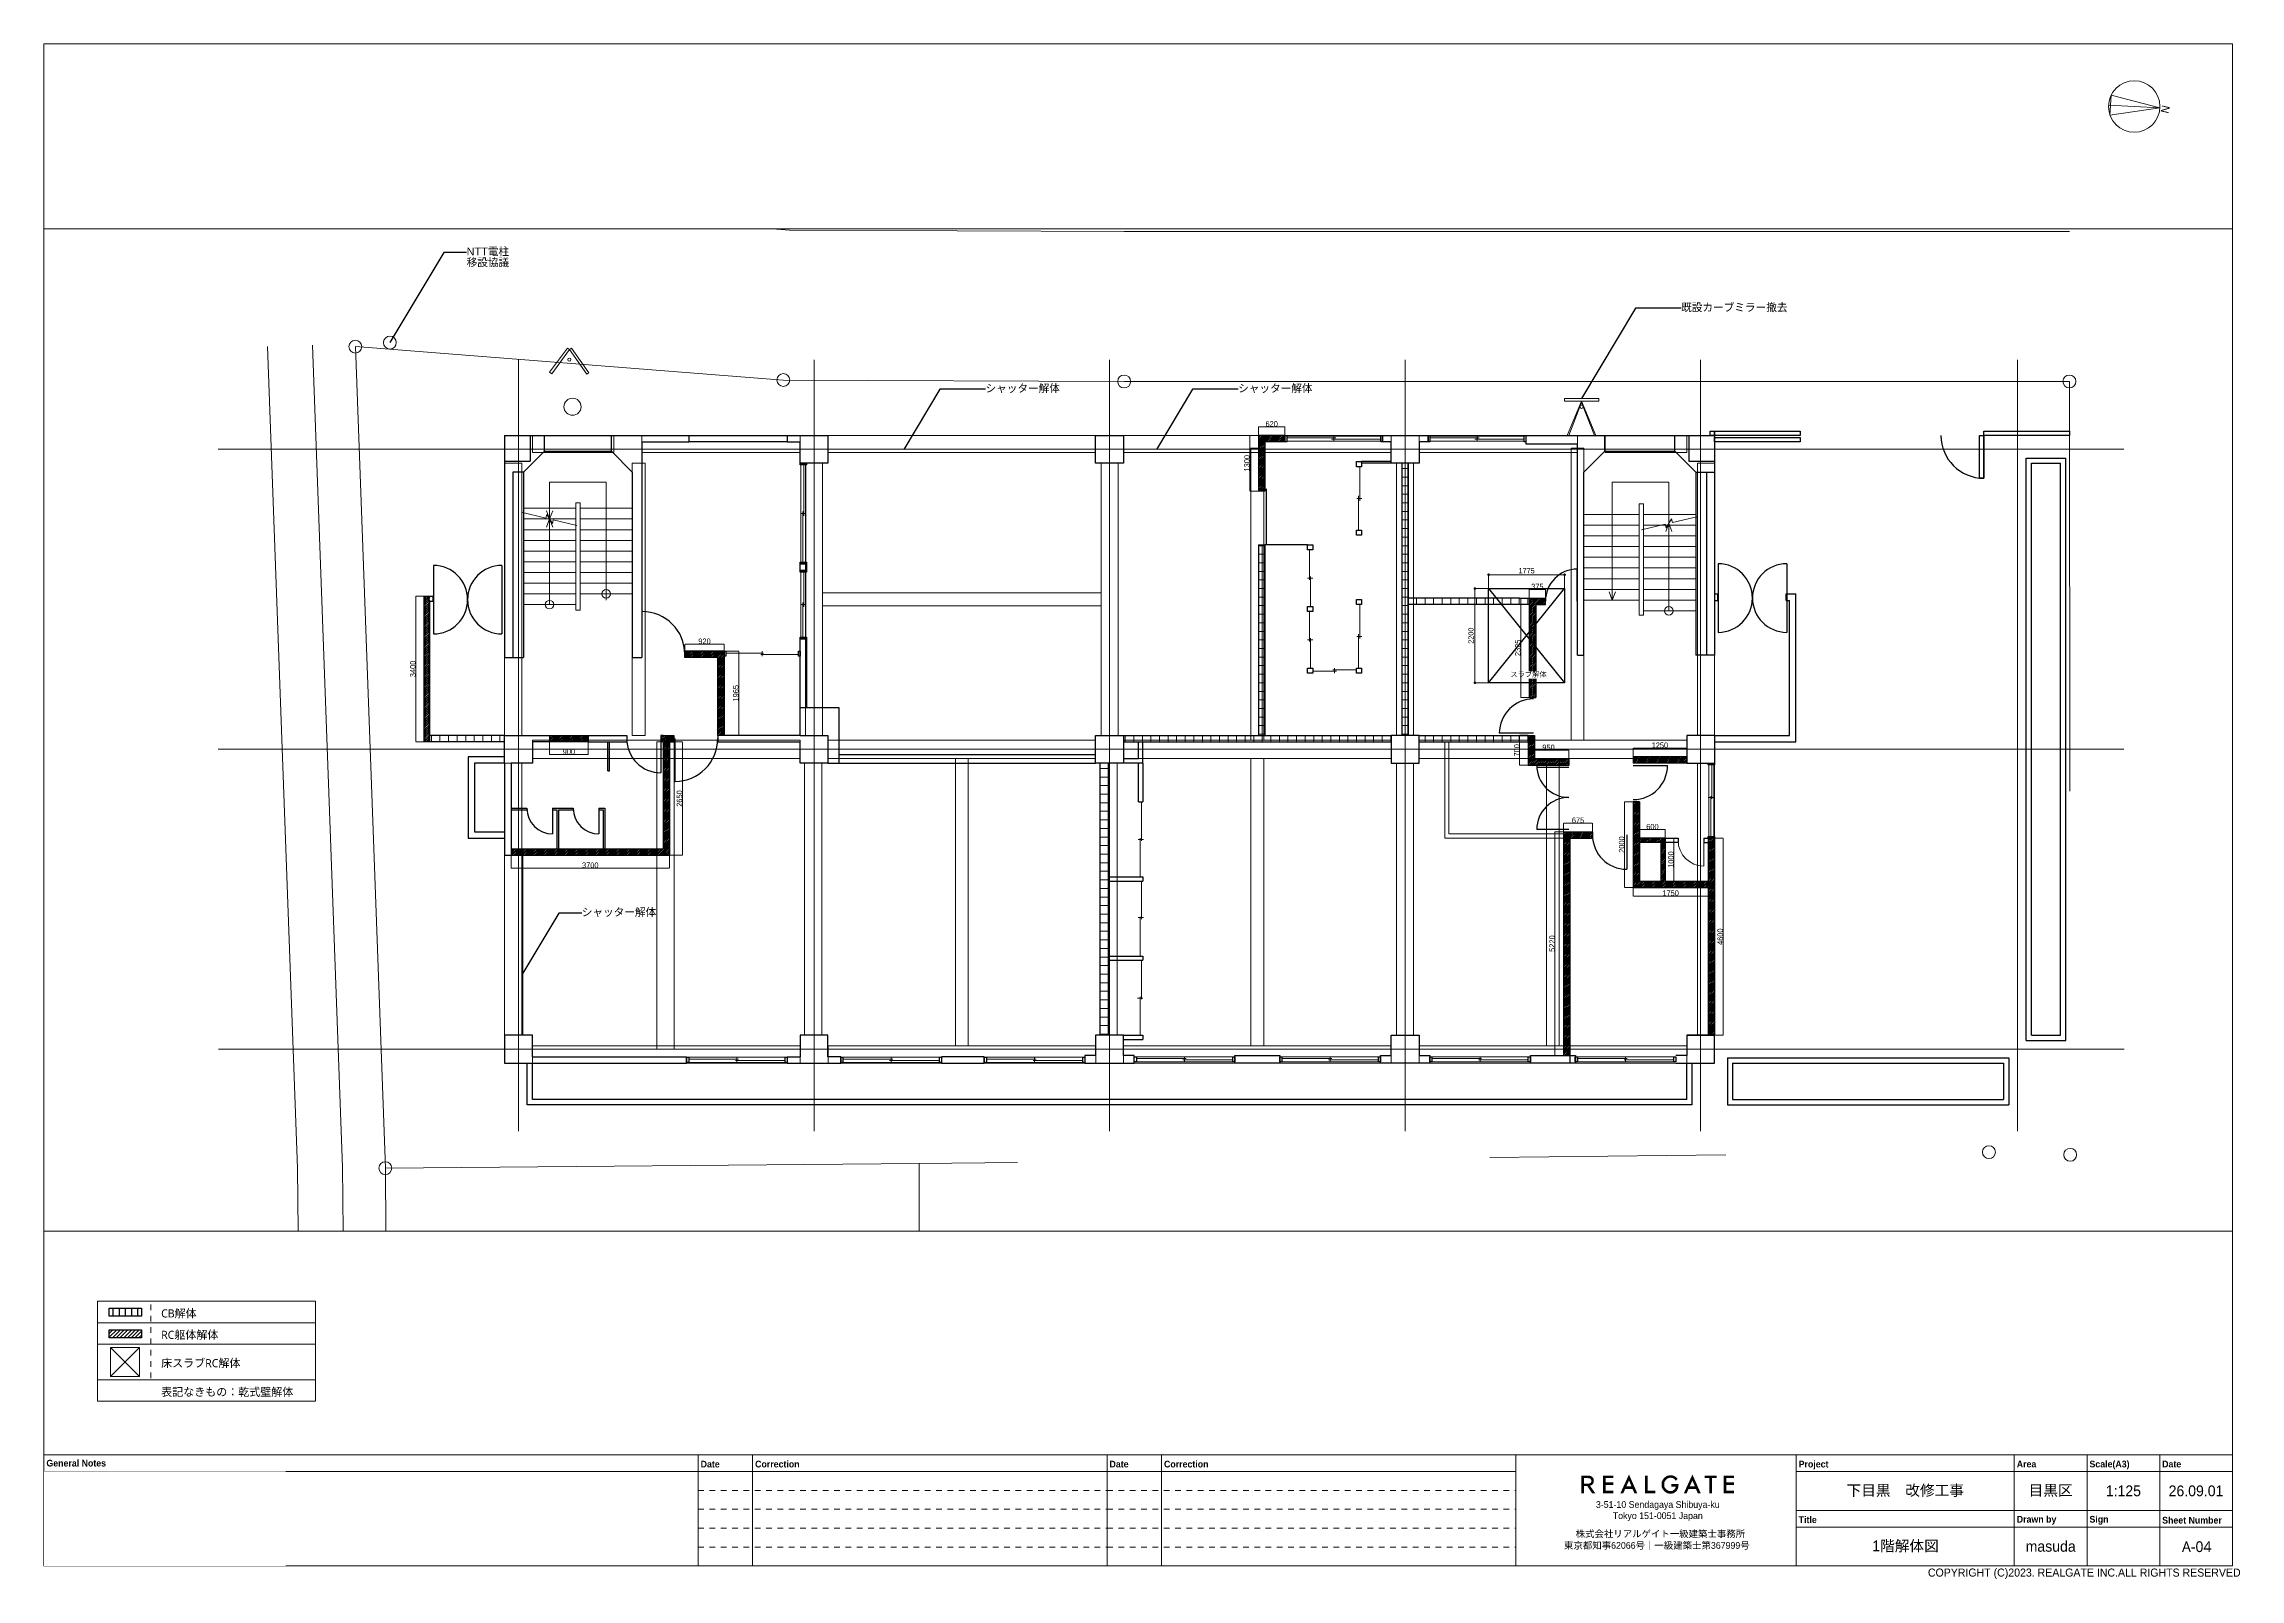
# Paper-space layout 'A-04' of a CAD drawing. Header units: millimetres. Extents: x -204 to 206, y -144 to 143.
# The model-space entities are those that its viewports show. They can reach past a viewport. Long polylines and large blocks are cut down to what shows.
import ezdxf

# ---------------------------------------------------------------- set-up
doc = ezdxf.new("R2010")
doc.units = ezdxf.units.MM
doc.header["$PDMODE"] = 1
doc.header["$PDSIZE"] = -2
for name, pattern in [('VW-02 中破線', [3.527298, 2.469236, -1.058062]), ('ラインタイプ-1', [2.116531, 1.058062, -1.058469]), ('ラインタイプ-1__', [2.116531, 1.058062, -1.058469]), ('ラインタイプ-28', [1.058161, 0.705383, -0.352778]), ('ラインタイプ-6', [5.291531, 3.175, -1.058062, 0.352704, -0.705764]), ('一点鎖線', [9.144, 6.096, -0.762, 1.524, -0.762]), ('短破線', [2.116125, 1.058062, -1.058062])]:
    doc.linetypes.add(name, pattern=pattern)
for name, color, linetype, lineweight in [('00_一般', 7, 'Continuous', 5), ('02_既存平面-内部建具・サッシ', 7, 'Continuous', 18), ('07_文字・記号', 7, 'Continuous', 9), ('_平面図(既存部) (2D)', 7, 'Continuous', 5), ('_梁 (2D)', 7, 'Continuous', 5), ('_解体部 (2D)', 7, 'Continuous', 5), ('一般', 7, 'Continuous', 5), ('寸法', 7, 'Continuous', 5)]:
    doc.layers.add(name, color=color, linetype=linetype, lineweight=lineweight)
for name, color, linetype, lineweight, true_color in [('02_0.25', 1, 'Continuous', 25, 0xff0000), ('03_0.15', 7, 'Continuous', 15, 0x990099), ('04_0.10', 7, 'Continuous', 9, 0x0099ff), ('05_0.05点線', 9, 'ラインタイプ-28', 5, 0x808080), ('06一点鎖線', 7, 'ラインタイプ-6', 9, 0x9999ff), ('08_ハッチ・色', 7, 'Continuous', 5, 0x888888)]:
    doc.layers.add(name, color=color, linetype=linetype, lineweight=lineweight, true_color=true_color)
doc.styles.add('Helvetica', font='')
doc.styles.add('Hiragino Kaku Gothic Pro W3', font='', dxfattribs={"bigfont": 'Hiragino Kaku Gothic Pro W3'})
doc.styles.add('Hiragino Sans W3', font='', dxfattribs={"bigfont": 'Hiragino Sans W3'})
doc.styles.add('Yu Gothic UI Semilight', font='Yu Gothic UI Semilight.ttf')
doc.styles.add('ＭＳ Ｐゴシック', font='MS PGothic.ttf')
doc.styles.add('ＭＳ Ｐゴシック (bold)', font='')
doc.styles.get('Helvetica').set_extended_font_data('Helvetica')
doc.styles.get('Hiragino Kaku Gothic Pro W3').set_extended_font_data('Hiragino Kaku Gothic Pro W3')
doc.styles.get('Hiragino Sans W3').set_extended_font_data('Hiragino Sans W3')
doc.styles.get('ＭＳ Ｐゴシック (bold)').set_extended_font_data('ＭＳ Ｐゴシック', bold=True)
doc.dimstyles.new('RGT', dxfattribs={"dimtxt": 161.781684, "dimasz": 0.999939, "dimexe": 0, "dimexo": 1, "dimgap": 0.5, "dimtad": 1, "dimdsep": 46, "dimtxsty": 'Hiragino Sans W3', "dimblk": 'DOT', "dimblk1": 'DOT', "dimblk2": 'DOT', "dimcen": 0, "dimazin": 0, "dimtfac": 1, "dimtix": 1, "dimtmove": 0, "dimatfit": 0, "dimldrblk": 'VW_FILLEDARROW', "dimfxl": 1, "dimfrac": 2, "dimtolj": 1, "dimarcsym": 0})
doc.dimstyles.new('建具表寸法', dxfattribs={"dimtxt": 161.781684, "dimasz": 0.199988, "dimexe": 0, "dimexo": 0.3, "dimgap": 0.005, "dimtad": 1, "dimdsep": 46, "dimtxsty": 'Hiragino Sans W3', "dimblk": 'DOT', "dimblk1": 'DOT', "dimblk2": 'DOT', "dimcen": 0, "dimazin": 0, "dimtfac": 1, "dimtix": 1, "dimtmove": 0, "dimatfit": 0, "dimldrblk": 'VW_FILLEDARROW', "dimfxl": 1, "dimfrac": 2, "dimtolj": 1, "dimarcsym": 0})
pattern_1 = [(45, (47.625, -79.375), (47.451041, 7.238696), [])]
pattern_2 = [(0, (0, 0), (1e-14, 200), []), (90, (8e-15, 133.33), (200, 0), [])]

psp = doc.layouts.new('A-04')

# ---------------------------------------------------------------- texts
at = {"layer": '00_一般', "insert": (143.27, -137.59), "char_height": 2.01, "attachment_point": 5, "line_spacing_factor": 0.99804, "style": 'ＭＳ Ｐゴシック'}
psp.add_mtext('1階解体図', dxfattribs=at)

msp = doc.modelspace()

# ---------------------------------------------------------------- blocks, each defined once
blk = doc.blocks.new('グループ-3')
at = {"layer": '一般', "linetype": 'Continuous', "lineweight": 0, "true_color": 0x221814}
h = blk.add_hatch(color=250, dxfattribs=at)
h.paths.add_polyline_path([(84.4, -126.31), (84.44, -126.31), (84.5, -126.28), (84.57, -126.26), (84.63, -126.23), (84.69, -126.19), (84.74, -126.16), (84.8, -126.12), (84.85, -126.07), (84.89, -126.02), (84.92, -125.99), (84.94, -125.96), (84.98, -125.9), (85.01, -125.85), (85.04, -125.79), (85.06, -125.74), (85.08, -125.7), (85.09, -125.65), (85.1, -125.61), (85.11, -125.57), (85.11, -125.53), (85.11, -125.49), (85.11, -125.46), (85.11, -125.42), (85.12, -125.39), (85.12, -125.36), (85.11, -125.34), (85.11, -125.31), (85.11, -125.29), (85.11, -125.26), (85.1, -125.23), (85.1, -125.2), (85.09, -125.17), (85.09, -125.13), (85.08, -125.1), (85.07, -125.06), (85.06, -125.02), (85.04, -124.98), (85.02, -124.93), (84.99, -124.89), (84.96, -124.84), (84.92, -124.79), (84.88, -124.75), (84.83, -124.69), (84.8, -124.67), (84.78, -124.65), (84.72, -124.61), (84.66, -124.57), (84.6, -124.54), (84.54, -124.51), (84.48, -124.49), (84.43, -124.47), (84.37, -124.46), (84.31, -124.45), (84.26, -124.45), (84.21, -124.44), (84.16, -124.44), (84.12, -124.43), (84.08, -124.43), (84.04, -124.43), (84.01, -124.43), (83.98, -124.42), (83.95, -124.42), (83.93, -124.42), (83.91, -124.42), (83.89, -124.42), (83.88, -124.42), (83.87, -124.42), (83.87, -124.42), (83.86, -124.42), (83.86, -124.42), (83.86, -124.42), (83.86, -124.42), (83.86, -124.42), (83.85, -124.42), (83.84, -124.42), (83.84, -124.42), (83.83, -124.42), (83.82, -124.42), (83.81, -124.42), (83.79, -124.42), (83.78, -124.42), (83.76, -124.42), (83.75, -124.42), (83.73, -124.42), (83.71, -124.42), (83.68, -124.42), (83.66, -124.42), (83.64, -124.42), (83.61, -124.42), (83.59, -124.42), (83.56, -124.42), (83.54, -124.42), (83.51, -124.42), (83.28, -124.42), (82.8, -124.42), (82.8, -127.72), (83.29, -127.72), (83.29, -126.37), (83.88, -126.37), (84.8, -127.72), (85.4, -127.72)])
h.paths.add_polyline_path([(83.29, -125.94), (83.29, -124.89), (83.96, -124.89), (84.05, -124.89), (84.12, -124.9), (84.19, -124.91), (84.26, -124.92), (84.32, -124.94), (84.38, -124.96), (84.43, -124.99), (84.47, -125.02), (84.51, -125.05), (84.54, -125.09), (84.57, -125.13), (84.6, -125.18), (84.62, -125.23), (84.63, -125.28), (84.64, -125.34), (84.64, -125.4), (84.64, -125.47), (84.63, -125.53), (84.62, -125.58), (84.6, -125.63), (84.57, -125.68), (84.54, -125.73), (84.51, -125.77), (84.47, -125.8), (84.42, -125.83), (84.37, -125.86), (84.31, -125.88), (84.25, -125.9), (84.18, -125.92), (84.11, -125.93), (84.03, -125.93), (83.94, -125.94)])
for points in [[(88.78, -124.89), (87.32, -124.89), (87.32, -125.68), (88.74, -125.68), (88.74, -126.15), (87.32, -126.15), (87.32, -127.25), (88.78, -127.25), (88.78, -127.72), (86.83, -127.72), (86.83, -124.42), (88.78, -124.42)], [(95.16, -124.42), (95.16, -127.25), (96.6, -127.25), (96.6, -127.72), (94.67, -127.72), (94.67, -124.42)], [(99.6, -126), (100.94, -126), (100.94, -126.01), (100.94, -126.02), (100.94, -126.03), (100.94, -126.04), (100.94, -126.04), (100.94, -126.05), (100.94, -126.06), (100.94, -126.07), (100.94, -126.08), (100.94, -126.09), (100.94, -126.09), (100.94, -126.1), (100.94, -126.1), (100.94, -126.1), (100.94, -126.1), (100.94, -126.1), (100.94, -126.1), (100.94, -126.1), (100.94, -126.11), (100.94, -126.13), (100.94, -126.15), (100.94, -126.17), (100.93, -126.19), (100.93, -126.23), (100.93, -126.26), (100.93, -126.29), (100.93, -126.32), (100.93, -126.35), (100.92, -126.38), (100.92, -126.41), (100.92, -126.44), (100.92, -126.47), (100.91, -126.49), (100.91, -126.52), (100.9, -126.55), (100.9, -126.58), (100.89, -126.61), (100.88, -126.65), (100.87, -126.68), (100.86, -126.72), (100.85, -126.77), (100.84, -126.81), (100.81, -126.87), (100.79, -126.92), (100.76, -126.97), (100.73, -127.03), (100.7, -127.08), (100.67, -127.13), (100.64, -127.18), (100.6, -127.23), (100.57, -127.27), (100.53, -127.31), (100.42, -127.41), (100.32, -127.5), (100.22, -127.58), (100.12, -127.64), (100.03, -127.69), (99.94, -127.73), (99.85, -127.75), (99.76, -127.76), (99.67, -127.77), (99.59, -127.77), (99.5, -127.77), (99.42, -127.78), (99.34, -127.77), (99.25, -127.77), (99.17, -127.77), (99.09, -127.76), (99, -127.75), (98.91, -127.73), (98.82, -127.69), (98.72, -127.64), (98.62, -127.58), (98.52, -127.51), (98.41, -127.42), (98.29, -127.32), (98.25, -127.28), (98.21, -127.24), (98.12, -127.12), (98.03, -127.01), (97.96, -126.9), (97.9, -126.8), (97.86, -126.7), (97.82, -126.6), (97.8, -126.51), (97.79, -126.42), (97.78, -126.34), (97.78, -126.25), (97.78, -126.16), (97.78, -126.08), (97.78, -125.99), (97.78, -125.9), (97.78, -125.81), (97.79, -125.73), (97.8, -125.64), (97.82, -125.54), (97.86, -125.45), (97.91, -125.34), (97.97, -125.24), (98.04, -125.13), (98.12, -125.02), (98.22, -124.9), (98.26, -124.86), (98.3, -124.82), (98.4, -124.74), (98.49, -124.66), (98.58, -124.6), (98.66, -124.55), (98.74, -124.5), (98.82, -124.47), (98.89, -124.44), (98.96, -124.42), (99.02, -124.41), (99.09, -124.4), (99.14, -124.39), (99.2, -124.38), (99.25, -124.37), (99.29, -124.37), (99.33, -124.36), (99.37, -124.36), (99.4, -124.36), (99.43, -124.36), (99.46, -124.36), (99.49, -124.36), (99.52, -124.36), (99.54, -124.36), (99.56, -124.36), (99.58, -124.36), (99.6, -124.36), (99.62, -124.36), (99.64, -124.37), (99.66, -124.37), (99.69, -124.37), (99.72, -124.38), (99.75, -124.38), (99.78, -124.39), (99.82, -124.39), (99.86, -124.4), (99.9, -124.41), (99.94, -124.43), (99.98, -124.44), (100.03, -124.46), (100.08, -124.47), (100.13, -124.5), (100.17, -124.52), (100.21, -124.53), (100.26, -124.56), (100.31, -124.59), (100.35, -124.62), (100.39, -124.65), (100.43, -124.67), (100.46, -124.7), (100.49, -124.73), (100.52, -124.75), (100.55, -124.78), (100.58, -124.8), (100.6, -124.83), (100.63, -124.85), (100.65, -124.87), (100.67, -124.9), (100.7, -124.92), (100.72, -124.94), (100.74, -124.96), (100.76, -124.98), (100.77, -125), (100.78, -125.01), (100.79, -125.02), (100.79, -125.03), (100.79, -125.03), (100.79, -125.03), (100.79, -125.03), (100.79, -125.03), (100.78, -125.04), (100.78, -125.04), (100.78, -125.04), (100.77, -125.04), (100.77, -125.05), (100.76, -125.05), (100.76, -125.06), (100.75, -125.07), (100.74, -125.07), (100.74, -125.08), (100.73, -125.09), (100.72, -125.1), (100.71, -125.11), (100.69, -125.12), (100.68, -125.13), (100.67, -125.15), (100.66, -125.16), (100.64, -125.17), (100.63, -125.18), (100.62, -125.2), (100.6, -125.21), (100.59, -125.22), (100.58, -125.23), (100.57, -125.25), (100.55, -125.26), (100.54, -125.27), (100.53, -125.28), (100.52, -125.29), (100.52, -125.3), (100.51, -125.3), (100.5, -125.31), (100.49, -125.32), (100.49, -125.32), (100.48, -125.33), (100.48, -125.33), (100.47, -125.34), (100.47, -125.34), (100.46, -125.34), (100.46, -125.35), (100.46, -125.35), (100.45, -125.35), (100.45, -125.36), (100.45, -125.36), (100.45, -125.36), (100.45, -125.37), (100.45, -125.37), (100.45, -125.37), (100.45, -125.37), (100.44, -125.37), (100.43, -125.36), (100.42, -125.34), (100.41, -125.33), (100.4, -125.31), (100.38, -125.29), (100.36, -125.26), (100.34, -125.24), (100.32, -125.22), (100.3, -125.2), (100.29, -125.18), (100.27, -125.16), (100.25, -125.14), (100.23, -125.13), (100.21, -125.11), (100.19, -125.09), (100.17, -125.07), (100.14, -125.05), (100.11, -125.03), (100.08, -125.01), (100.04, -124.98), (100, -124.96), (99.96, -124.93), (99.92, -124.91), (99.88, -124.89), (99.84, -124.87), (99.79, -124.86), (99.75, -124.85), (99.7, -124.84), (99.65, -124.84), (99.6, -124.83), (99.55, -124.83), (99.5, -124.83), (99.45, -124.83), (99.39, -124.83), (99.33, -124.83), (99.28, -124.84), (99.22, -124.84), (99.15, -124.85), (99.09, -124.87), (99.02, -124.89), (98.95, -124.93), (98.88, -124.97), (98.8, -125.02), (98.72, -125.08), (98.64, -125.15), (98.61, -125.19), (98.57, -125.22), (98.51, -125.3), (98.45, -125.38), (98.4, -125.46), (98.36, -125.54), (98.32, -125.61), (98.3, -125.68), (98.28, -125.75), (98.27, -125.82), (98.27, -125.88), (98.27, -125.95), (98.27, -126.01), (98.27, -126.08), (98.27, -126.14), (98.27, -126.21), (98.27, -126.28), (98.28, -126.34), (98.29, -126.41), (98.3, -126.48), (98.33, -126.55), (98.37, -126.63), (98.42, -126.7), (98.47, -126.78), (98.54, -126.86), (98.61, -126.95), (98.65, -126.98), (98.69, -127.02), (98.77, -127.08), (98.84, -127.14), (98.92, -127.18), (98.99, -127.22), (99.05, -127.25), (99.12, -127.28), (99.18, -127.29), (99.23, -127.3), (99.29, -127.31), (99.34, -127.31), (99.39, -127.31), (99.44, -127.31), (99.49, -127.31), (99.53, -127.31), (99.58, -127.31), (99.62, -127.3), (99.66, -127.3), (99.71, -127.28), (99.76, -127.27), (99.81, -127.24), (99.87, -127.22), (99.92, -127.18), (99.98, -127.14), (100.05, -127.1), (100.08, -127.07), (100.12, -127.04), (100.16, -127), (100.19, -126.96), (100.22, -126.92), (100.25, -126.88), (100.28, -126.85), (100.3, -126.82), (100.31, -126.79), (100.33, -126.76), (100.34, -126.73), (100.35, -126.7), (100.36, -126.68), (100.37, -126.65), (100.38, -126.63), (100.38, -126.6), (100.39, -126.58), (100.39, -126.56), (100.4, -126.53), (100.4, -126.51), (100.41, -126.5), (100.41, -126.49), (100.41, -126.48), (100.41, -126.47), (100.41, -126.47), (100.4, -126.47), (100.4, -126.47), (100.4, -126.47), (100.39, -126.47), (100.39, -126.47), (100.38, -126.47), (100.37, -126.47), (100.37, -126.47), (100.36, -126.47), (100.35, -126.47), (100.34, -126.47), (100.33, -126.47), (100.31, -126.47), (100.3, -126.47), (100.28, -126.47), (100.26, -126.47), (100.24, -126.47), (100.22, -126.47), (100.2, -126.47), (100.17, -126.47), (100.15, -126.47), (100.13, -126.47), (100.1, -126.47), (100.08, -126.47), (100.05, -126.47), (100.03, -126.47), (100, -126.47), (99.98, -126.47), (99.95, -126.47), (99.93, -126.47), (99.9, -126.47), (99.88, -126.47), (99.85, -126.47), (99.83, -126.47), (99.81, -126.47), (99.78, -126.47), (99.76, -126.47), (99.74, -126.47), (99.72, -126.47), (99.71, -126.47), (99.69, -126.47), (99.67, -126.47), (99.66, -126.47), (99.64, -126.47), (99.63, -126.47), (99.62, -126.47), (99.61, -126.47), (99.6, -126.47), (99.6, -126.47)], [(107.19, -124.89), (107.19, -127.72), (106.7, -127.72), (106.7, -124.89), (105.8, -124.89), (105.8, -124.42), (108.09, -124.42), (108.09, -124.89)], [(111.32, -124.89), (109.86, -124.89), (109.86, -125.68), (111.28, -125.68), (111.28, -126.15), (109.86, -126.15), (109.86, -127.25), (111.32, -127.25), (111.32, -127.72), (109.37, -127.72), (109.37, -124.42), (111.32, -124.42)]]:
    blk.add_hatch(color=250, dxfattribs=at).paths.add_polyline_path(points)
h = blk.add_hatch(color=250, dxfattribs=at)
h.paths.add_polyline_path([(92.36, -126.92), (92.7, -127.72), (93.23, -127.72), (91.69, -124.21), (90.08, -127.72), (90.61, -127.72), (90.97, -126.92)])
h.paths.add_polyline_path([(92.16, -126.45), (91.17, -126.45), (91.68, -125.33)])
h = blk.add_hatch(color=250, dxfattribs=at)
h.paths.add_polyline_path([(104.2, -126.92), (104.54, -127.72), (105.08, -127.72), (103.53, -124.21), (101.93, -127.72), (102.45, -127.72), (102.81, -126.92)])
h.paths.add_polyline_path([(104, -126.45), (103.02, -126.45), (103.52, -125.33)])
blk = doc.blocks.new('グループ-4')
at = {"layer": '一般'}
blk.add_blockref('グループ-3', (0, 0), dxfattribs=at)
at = {"layer": '一般', "color": 7, "transparency": 33554687, "char_height": 1.2563, "line_spacing_factor": 0.99804, "style": 'ＭＳ Ｐゴシック'}
for s, insert, attachment_point in [('3-51-10 Sendagaya Shibuya-ku\\PTokyo 151-0051 Japan', (97.06, -131.05), 5), ('株式会社リアルゲイト一級建築士事務所', (81.72, -134.66), 1), ('東京都知事62066号｜一級建築士第367999号', (79.55, -136.83), 1)]:
    blk.add_mtext(s, dxfattribs=dict(at, insert=insert, attachment_point=attachment_point))
blk = doc.blocks.new('(横)図面枠')
at = {"layer": '一般', "color": 7, "linetype": 'Continuous', "lineweight": 5, "transparency": 33554687}
blk.add_line((-204.39, -120.54), (70.56, -120.54), dxfattribs=at)
at = {"layer": '一般', "color": 7, "linetype": 'Continuous', "lineweight": 13, "transparency": 33554687}
for p, q in [((-82.19, -120.54), (-82.19, -141.27)), ((-72.01, -120.54), (-72.01, -141.27)), ((-5.81, -120.54), (-5.81, -141.27)), ((4.37, -120.54), (4.37, -141.27)), ((70.56, -141.27), (70.56, -120.54)), ((122.92, -141.27), (122.92, -120.54)), ((163.66, -141.27), (163.66, -120.54)), ((177.24, -141.27), (177.24, -120.54)), ((190.82, -141.27), (190.82, -120.54)), ((-204.39, -123.65), (70.56, -123.65)), ((122.92, -123.65), (204.39, -123.65)), ((122.92, -130.91), (204.39, -130.91)), ((122.92, -134.02), (204.39, -134.02))]:
    blk.add_line(p, q, dxfattribs=at)
at = {"layer": '一般', "color": 7, "linetype": '短破線', "lineweight": 13, "transparency": 33554687}
for p, q in [((-82.19, -127.18), (-5.81, -127.18)), ((-82.19, -130.7), (-5.81, -130.7)), ((-5.81, -127.18), (70.56, -127.18)), ((-5.81, -130.7), (70.56, -130.7)), ((-82.19, -134.22), (-5.81, -134.22)), ((-5.81, -134.22), (70.56, -134.22)), ((-82.19, -137.75), (-5.81, -137.75)), ((-5.81, -137.75), (70.56, -137.75))]:
    blk.add_line(p, q, dxfattribs=at)
at = {"layer": '一般', "linetype": 'Continuous', "lineweight": 13, "flags": 128}
for points in [[(-204.39, 142.88), (204.39, 142.88), (204.39, -141.27), (-204.39, -141.27)], [(-204.39, -120.54), (204.39, -120.54), (204.39, -141.27), (-204.39, -141.27)]]:
    blk.add_lwpolyline(points, close=True, dxfattribs=at)
at = {"layer": '一般', "color": 7, "linetype": 'Continuous', "lineweight": 5, "transparency": 33554687}
for p in [(143.29, -127.28), (170.45, -127.28), (184.03, -127.28), (197.6, -127.28), (143.29, -137.64), (170.45, -137.64), (184.03, -137.64), (197.6, -137.64)]:
    blk.add_point(p, dxfattribs=at)
at = {"layer": '一般', "color": 7, "transparency": 33554687}
blk.add_blockref('グループ-4', (0, 0), dxfattribs=at)
at = {"layer": '一般', "color": 7, "transparency": 33554687, "line_spacing_factor": 1.014956, "style": 'ＭＳ Ｐゴシック (bold)'}
for s, insert, char_height, attachment_point in [(' General Notes', (-204.39, -122.1), 1.2563, 4), (' Date', (-82.19, -121.64), 1.256, 1), (' Correction', (-72.01, -121.64), 1.2563, 1), (' Date', (-5.81, -121.64), 1.256, 1), (' Correction', (4.37, -121.64), 1.2563, 1), (' Project', (122.92, -121.64), 1.256, 1), (' Area', (163.66, -121.63), 1.256, 1), (' Scale(A3)', (177.24, -121.63), 1.256, 1), (' Date', (190.82, -121.63), 1.256, 1), (' Title', (122.92, -132.03), 1.256, 1), (' Drawn by', (163.66, -131.94), 1.256, 1), (' Sign', (177.24, -131.94), 1.256, 1), (' Sheet Number', (190.82, -132.12), 1.2563, 1)]:
    blk.add_mtext(s, dxfattribs=dict(at, insert=insert, char_height=char_height, attachment_point=attachment_point))
at = {"layer": '一般', "line_spacing_factor": 0.99804, "style": 'ＭＳ Ｐゴシック'}
for s, insert, char_height, attachment_point in [('下目黒\u3000改修工事', (143.29, -127.28), 2.01, 5), ('目黒区', (170.45, -127.28), 2.01, 5), ('1:125', (184.03, -127.28), 2.01, 5), ('25.07.01', (197.6, -127.28), 2.01, 5), ('masuda', (170.45, -137.64), 2.01, 5), ('COPYRIGHT (C)2023. REALGATE INC.ALL RIGHTS RESERVED', (147.52, -141.77), 1.5076, 1)]:
    blk.add_mtext(s, dxfattribs=dict(at, insert=insert, char_height=char_height, attachment_point=attachment_point))
at = {"color": 255, "linetype": 'Continuous', "lineweight": 13}
blk.add_wipeout([(192.08, -128.94), (203.12, -128.94), (203.12, -125.61), (192.08, -125.61)], dxfattribs=at).dxf.layer = '一般'
at = {"layer": '一般', "insert": (197.6, -127.28), "char_height": 2.01, "attachment_point": 5, "line_spacing_factor": 0.99804, "style": 'ＭＳ Ｐゴシック'}
blk.add_mtext('26.09.01', dxfattribs=at)
blk = doc.blocks.new('グループ-253')
at = {"layer": '07_文字・記号'}
for p, q in [((190.78, 131.01), (181.19, 131.51)), ((181.66, 133.35), (181.46, 129.64)), ((190.78, 131.01), (181.66, 133.35)), ((190.78, 131.01), (181.46, 129.64))]:
    blk.add_line(p, q, dxfattribs=at)
blk.add_circle((185.98, 131.26), 4.8, dxfattribs=at)
at = {"layer": '07_文字・記号', "insert": (190.89, 130.22), "char_height": 1.51, "attachment_point": 1, "rotation": 76.4214, "line_spacing_factor": 0.99804, "style": 'ＭＳ Ｐゴシック'}
blk.add_mtext('N', dxfattribs=at)
blk = doc.blocks.new('グループ-250')
at = {"layer": '02_0.25', "lineweight": 5}
for p, q in [((-17.47, 4.03), (-18.17, 3.33)), ((-16.77, 4.03), (-18.17, 2.63)), ((-16.07, 4.03), (-17.57, 2.53)), ((-15.37, 4.03), (-16.87, 2.53)), ((-14.67, 4.03), (-16.17, 2.53)), ((-13.97, 4.03), (-15.47, 2.53)), ((-13.27, 4.03), (-14.77, 2.53)), ((-12.57, 4.03), (-14.07, 2.53)), ((-12.17, 3.73), (-13.37, 2.53)), ((-12.17, 3.03), (-12.67, 2.53))]:
    blk.add_line(p, q, dxfattribs=at)
at = {"layer": '02_0.25', "flags": 128}
blk.add_lwpolyline([(-18.17, 2.53), (-18.17, 4.03), (-12.17, 4.03), (-12.17, 2.53)], close=True, dxfattribs=at)
blk = doc.blocks.new('グループ-251')
at = {"layer": '02_0.25', "transparency": 33554687}
for p, q in [((-17.47, 8.03), (-17.47, 6.53)), ((-16.32, 8.03), (-16.32, 6.53)), ((-16.32, 8.03), (-16.32, 6.53)), ((-15.17, 8.03), (-15.17, 6.53)), ((-15.17, 8.03), (-15.17, 6.53)), ((-14.02, 8.03), (-14.02, 6.53)), ((-14.02, 8.03), (-14.02, 6.53)), ((-12.87, 8.03), (-12.87, 6.53))]:
    blk.add_line(p, q, dxfattribs=at)
at = {"layer": '02_0.25', "flags": 128}
blk.add_lwpolyline([(-18.17, 6.53), (-18.17, 8.03), (-12.17, 8.03), (-12.17, 6.53)], close=True, dxfattribs=at)
blk = doc.blocks.new('グループ-252')
at = {"layer": '00_一般', "color": 7, "linetype": 'Continuous', "lineweight": 5, "transparency": 33554687, "flags": 128}
for points in [[(-20.37, 9.33), (20.37, 9.33), (20.37, 5.33), (-20.37, 5.33)], [(-20.37, 5.33), (20.37, 5.33), (20.37, 1.33), (-20.37, 1.33)], [(-20.37, 1.33), (20.37, 1.33), (20.37, -5.33), (-20.37, -5.33)], [(-20.37, -5.33), (20.37, -5.33), (20.37, -9.33), (-20.37, -9.33)]]:
    blk.add_lwpolyline(points, close=True, dxfattribs=at)
at = {"layer": '02_0.25', "lineweight": 13}
for p, q in [((-17.92, 0.7), (-12.52, -4.7)), ((-17.92, -4.7), (-12.52, 0.7))]:
    blk.add_line(p, q, dxfattribs=at)
at = {"layer": '02_0.25', "lineweight": 13, "flags": 128}
blk.add_lwpolyline([(-17.92, 0.7), (-12.52, 0.7), (-12.52, -4.7), (-17.92, -4.7)], close=True, dxfattribs=at)
at = {"layer": '一般', "color": 7, "linetype": 'ラインタイプ-1__', "lineweight": 5, "transparency": 33554687, "flags": 128}
blk.add_lwpolyline([(-20.37, 9.33), (-10.37, 9.33), (-10.37, -5.33), (-20.37, -5.33)], close=True, dxfattribs=at)
at = {"layer": '04_0.10', "color": 7}
for name in ['グループ-251', 'グループ-250']:
    blk.add_blockref(name, (0, 0), dxfattribs=at)
at = {"layer": '02_0.25', "attachment_point": 1, "line_spacing_factor": 0.99804, "style": 'Yu Gothic UI Semilight'}
for s, insert, char_height in [('CB解体', (-8.47, 7.83), 1.508), ('RC躯体解体', (-8.47, 3.83), 1.508), ('床スラブRC解体', (-8.47, -1.46), 1.508), ('表記なきもの：乾式壁解体', (-8.47, -6.84), 1.5076)]:
    blk.add_mtext(s, dxfattribs=dict(at, insert=insert, char_height=char_height))
blk = doc.blocks.new('シンボル-8')
at = {"layer": '00_一般', "color": 7, "transparency": 33554687}
blk.add_blockref('グループ-252', (0, 0), dxfattribs=at)
blk = doc.blocks.new('グループ-99')
at = {"layer": '02_0.25', "flags": 128}
for points in [[(-292641, 56659), (-292591, 56659), (-292591, 56539), (-292641, 56539)], [(-290340, 56659), (-290291, 56659), (-290291, 56539), (-290340, 56539)]]:
    blk.add_lwpolyline(points, close=True, dxfattribs=at)
at = {"layer": '03_0.15'}
for p, q in [((-292591, 56614), (-291429, 56614)), ((-291503, 56584), (-290340, 56584)), ((-291466, 56539), (-291466, 56659))]:
    blk.add_line(p, q, dxfattribs=at)
at = {"layer": '04_0.10'}
for p, q in [((-292591, 56659), (-290340, 56659)), ((-292591, 56539), (-290340, 56539))]:
    blk.add_line(p, q, dxfattribs=at)
blk = doc.blocks.new('グループ-100')
at = {"layer": '02_0.25', "flags": 128}
for points in [[(-289041, 56659), (-288991, 56659), (-288991, 56539), (-289041, 56539)], [(-286740, 56659), (-286691, 56659), (-286691, 56539), (-286740, 56539)]]:
    blk.add_lwpolyline(points, close=True, dxfattribs=at)
at = {"layer": '03_0.15'}
for p, q in [((-288991, 56614), (-287829, 56614)), ((-287903, 56584), (-286740, 56584)), ((-287866, 56539), (-287866, 56659))]:
    blk.add_line(p, q, dxfattribs=at)
at = {"layer": '04_0.10'}
for p, q in [((-288991, 56659), (-286740, 56659)), ((-288991, 56539), (-286740, 56539))]:
    blk.add_line(p, q, dxfattribs=at)
blk = doc.blocks.new('グループ-101')
at = {"layer": '02_0.25', "flags": 128}
for points in [[(-285690, 56659), (-285641, 56659), (-285641, 56539), (-285690, 56539)], [(-283389, 56659), (-283340, 56659), (-283340, 56539), (-283389, 56539)]]:
    blk.add_lwpolyline(points, close=True, dxfattribs=at)
at = {"layer": '03_0.15'}
for p, q in [((-285641, 56614), (-284478, 56614)), ((-284552, 56584), (-283389, 56584)), ((-284515, 56539), (-284515, 56659))]:
    blk.add_line(p, q, dxfattribs=at)
at = {"layer": '04_0.10'}
for p, q in [((-285641, 56659), (-283389, 56659)), ((-285641, 56539), (-283389, 56539))]:
    blk.add_line(p, q, dxfattribs=at)
blk = doc.blocks.new('グループ-102')
at = {"layer": '02_0.25', "flags": 128}
for points in [[(-275291, 56674), (-275241, 56674), (-275241, 56554), (-275291, 56554)], [(-272990, 56674), (-272941, 56674), (-272941, 56554), (-272990, 56554)]]:
    blk.add_lwpolyline(points, close=True, dxfattribs=at)
at = {"layer": '03_0.15'}
for p, q in [((-275241, 56629), (-274079, 56629)), ((-274153, 56599), (-272990, 56599)), ((-274116, 56554), (-274116, 56674))]:
    blk.add_line(p, q, dxfattribs=at)
at = {"layer": '04_0.10'}
for p, q in [((-275241, 56674), (-272990, 56674)), ((-275241, 56554), (-272990, 56554))]:
    blk.add_line(p, q, dxfattribs=at)
blk = doc.blocks.new('グループ-103')
at = {"layer": '02_0.25', "flags": 128}
for points in [[(-278791, 56674), (-278741, 56674), (-278741, 56554), (-278791, 56554)], [(-276490, 56674), (-276441, 56674), (-276441, 56554), (-276490, 56554)]]:
    blk.add_lwpolyline(points, close=True, dxfattribs=at)
at = {"layer": '03_0.15'}
for p, q in [((-278741, 56629), (-277579, 56629)), ((-277653, 56599), (-276490, 56599)), ((-277616, 56554), (-277616, 56674))]:
    blk.add_line(p, q, dxfattribs=at)
at = {"layer": '04_0.10'}
for p, q in [((-278741, 56674), (-276490, 56674)), ((-278741, 56554), (-276490, 56554))]:
    blk.add_line(p, q, dxfattribs=at)
blk = doc.blocks.new('グループ-104')
at = {"layer": '02_0.25', "flags": 128}
for points in [[(-282191, 56674), (-282141, 56674), (-282141, 56554), (-282191, 56554)], [(-279890, 56674), (-279841, 56674), (-279841, 56554), (-279890, 56554)]]:
    blk.add_lwpolyline(points, close=True, dxfattribs=at)
at = {"layer": '03_0.15'}
for p, q in [((-282141, 56629), (-280979, 56629)), ((-281053, 56599), (-279890, 56599)), ((-281016, 56554), (-281016, 56674))]:
    blk.add_line(p, q, dxfattribs=at)
at = {"layer": '04_0.10'}
for p, q in [((-282141, 56674), (-279890, 56674)), ((-282141, 56554), (-279890, 56554))]:
    blk.add_line(p, q, dxfattribs=at)
blk = doc.blocks.new('グループ-105')
at = {"layer": '02_0.25', "flags": 128}
for points in [[(-271891, 56674), (-271841, 56674), (-271841, 56554), (-271891, 56554)], [(-269590, 56674), (-269541, 56674), (-269541, 56554), (-269590, 56554)]]:
    blk.add_lwpolyline(points, close=True, dxfattribs=at)
at = {"layer": '03_0.15'}
for p, q in [((-271841, 56629), (-270679, 56629)), ((-270753, 56599), (-269590, 56599)), ((-270716, 56554), (-270716, 56674))]:
    blk.add_line(p, q, dxfattribs=at)
at = {"layer": '04_0.10'}
for p, q in [((-271841, 56674), (-269590, 56674)), ((-271841, 56554), (-269590, 56554))]:
    blk.add_line(p, q, dxfattribs=at)
blk = doc.blocks.new('平面図(既存部) (2D)')
at = {"layer": '02_0.25'}
for p, q in [((-296890.756, 71173.559), (-296890.756, 65988.559)), ((-296890.756, 71173.559), (-292590.756, 71173.559)), ((-296890.756, 71173.559), (-296890.756, 65988.559)), ((-296890.756, 71173.559), (-292590.756, 71173.559)), ((-296450.756, 70311.755), (-295963.141, 70803.559)), ((-296450.756, 70311.755), (-295963.141, 70803.559)), ((-296290.756, 71173.559), (-296290.756, 70573.559)), ((-295963.141, 70803.559), (-295963.141, 71173.559)), ((-295963.141, 70803.559), (-295963.141, 71173.559)), ((-295963.141, 70803.559), (-294398.37, 70803.559)), ((-295963.141, 70803.559), (-294398.37, 70803.559)), ((-294398.37, 70803.559), (-294398.37, 71173.559)), ((-294398.37, 70803.559), (-294398.37, 71173.559)), ((-293910.756, 70311.755), (-294398.37, 70803.559)), ((-293910.756, 70311.755), (-294398.37, 70803.559)), ((-293690.756, 71023.559), (-293690.756, 65988.559)), ((-293690.756, 71023.559), (-292590.756, 71023.559)), ((-293690.756, 71023.559), (-293690.756, 65988.559)), ((-293690.756, 71023.559), (-292590.756, 71023.559)), ((-292590.756, 71173.559), (-292590.756, 71023.559)), ((-292590.756, 71173.559), (-292590.756, 71023.559)), ((-290290.756, 71173.559), (-289990.756, 71173.559)), ((-290290.756, 71173.559), (-290290.756, 71023.559)), ((-290290.756, 71023.559), (-289990.756, 71023.559)), ((-289990.756, 71173.559), (-289340.756, 71173.559)), ((-289990.756, 71173.559), (-289340.756, 71173.559)), ((-289990.756, 70523.559), (-289990.756, 71023.559)), ((-289990.756, 70523.559), (-289990.756, 71023.559)), ((-289340.756, 71173.559), (-289340.756, 70523.559)), ((-289340.756, 71173.559), (-289340.756, 70523.559)), ((-283090.756, 71173.559), (-282440.756, 71173.559)), ((-283090.756, 70523.559), (-283090.756, 71173.559)), ((-282440.756, 71173.559), (-282440.756, 70523.559)), ((-276390.756, 71023.559), (-276390.756, 71173.559)), ((-276390.756, 71173.559), (-275325.756, 71173.559)), ((-276390.756, 71023.559), (-276390.756, 71173.559)), ((-276190.756, 71023.559), (-276390.756, 71023.559)), ((-276190.756, 70523.559), (-276190.756, 71023.559)), ((-276190.756, 70523.559), (-276190.756, 71023.559)), ((-275325.756, 71023.559), (-275540.756, 71023.559)), ((-275540.756, 71023.559), (-275540.756, 70523.559)), ((-275325.756, 71023.559), (-275540.756, 71023.559)), ((-275540.756, 71023.559), (-275540.756, 70523.559)), ((-275325.756, 71173.559), (-275325.756, 71023.559)), ((-273045.756, 71173.559), (-268640.756, 71173.559)), ((-273045.756, 71173.559), (-273045.756, 70973.559)), ((-273045.756, 70973.559), (-271840.756, 70973.559)), ((-273019.568, 71173.559), (-268640.756, 71173.559)), ((-271840.756, 66048.559), (-271840.756, 70973.559)), ((-271690.756, 70313.559), (-271200.756, 70803.559)), ((-271690.756, 70313.559), (-271200.756, 70803.559)), ((-271200.756, 70803.559), (-271200.756, 71173.559)), ((-271200.756, 70803.559), (-269570.756, 70803.559)), ((-269570.756, 70803.559), (-269570.756, 71173.559)), ((-269080.756, 70313.559), (-269570.756, 70803.559)), ((-269240.756, 71173.559), (-269240.756, 70573.559)), ((-268640.756, 71173.559), (-268640.756, 66048.559)), ((-268640.756, 71173.559), (-268640.756, 66048.559)), ((-296890.756, 70573.559), (-296290.756, 70573.559)), ((-296450.756, 70311.755), (-296700.756, 70311.755)), ((-296700.756, 70311.755), (-296700.756, 65988.559)), ((-296450.756, 70311.755), (-296700.756, 70311.755)), ((-296700.756, 70311.755), (-296700.756, 65988.559)), ((-296450.756, 70311.755), (-296450.756, 65988.559)), ((-296450.756, 70311.755), (-296450.756, 65988.559)), ((-293910.756, 70311.755), (-293910.756, 65988.559)), ((-293910.756, 70311.755), (-293910.756, 65988.559)), ((-289340.756, 70523.559), (-289990.756, 70523.559)), ((-289340.756, 70523.559), (-289990.756, 70523.559)), ((-282440.756, 70523.559), (-283090.756, 70523.559)), ((-275540.756, 70523.559), (-276190.756, 70523.559)), ((-275540.756, 70523.559), (-276190.756, 70523.559)), ((-271690.756, 66048.559), (-271690.756, 70313.559)), ((-269240.756, 70573.559), (-268640.756, 70573.559)), ((-269080.756, 70313.559), (-269080.756, 66048.559)), ((-269080.756, 70313.559), (-268640.756, 70313.559)), ((-268830.756, 70313.559), (-268830.756, 66048.559)), ((-261360.756, 70643.5), (-260440.756, 70643.559)), ((-261360.756, 70643.5), (-260440.756, 70643.559)), ((-261360.756, 57053.559), (-261360.756, 70643.5)), ((-261360.756, 57053.559), (-261360.756, 70643.5)), ((-261240.756, 57173.559), (-261240.756, 70523.559)), ((-261240.756, 70523.559), (-260560.756, 70523.559)), ((-261240.756, 57173.559), (-261240.756, 70523.559)), ((-261240.756, 70523.559), (-260560.756, 70523.559)), ((-260560.756, 57173.559), (-260560.756, 70523.559)), ((-260560.756, 57173.559), (-260560.756, 70523.559)), ((-260440.756, 57053.559), (-260440.756, 70643.559)), ((-260440.756, 57053.559), (-260440.756, 70643.559)), ((-268640.756, 67473.559), (-268565.756, 67473.559)), ((-268640.756, 67323.559), (-268565.756, 67323.559)), ((-268565.756, 67323.559), (-268565.756, 67473.559)), ((-266965.756, 67473.559), (-266740.756, 67473.559)), ((-266965.756, 67323.559), (-266965.756, 67473.559)), ((-266965.756, 67323.559), (-266965.756, 67473.559)), ((-266965.756, 67323.559), (-266890.756, 67323.559)), ((-266890.756, 64173.559), (-266890.756, 67323.559)), ((-266740.756, 64023.559), (-266740.756, 67473.559)), ((-296890.756, 65988.559), (-296450.756, 65988.559)), ((-296890.756, 65988.559), (-296450.756, 65988.559)), ((-293910.756, 65988.559), (-293690.756, 65988.559)), ((-293910.756, 65988.559), (-293690.756, 65988.559)), ((-271840.756, 66048.559), (-271690.756, 66048.559)), ((-271840.756, 66048.559), (-271690.756, 66048.559)), ((-268640.756, 66048.559), (-269080.756, 66048.559)), ((-268640.756, 66048.559), (-269080.756, 66048.559)), ((-289990.756, 64173.559), (-289990.756, 64823.559)), ((-289990.756, 64823.559), (-289090.756, 64823.559)), ((-289990.756, 64173.559), (-289990.756, 64823.559)), ((-289990.756, 64823.559), (-289090.756, 64823.559)), ((-289090.756, 64823.559), (-289090.756, 63523.559)), ((-289090.756, 64823.559), (-289090.756, 63523.559)), ((-296890.756, 63523.559), (-296890.756, 64173.559)), ((-296890.756, 64173.559), (-296240.756, 64173.559)), ((-296890.756, 63523.559), (-296890.756, 64173.559)), ((-296890.756, 64173.559), (-296240.756, 64173.559)), ((-296240.756, 64173.559), (-295840.756, 64173.559)), ((-296240.756, 64173.559), (-295840.756, 64173.559)), ((-295840.756, 64173.559), (-295840.756, 64023.559)), ((-295840.756, 64173.559), (-295840.756, 64023.559)), ((-294940.756, 64173.559), (-294940.756, 64023.559)), ((-294940.756, 64173.559), (-294940.756, 64023.559)), ((-294940.756, 64173.559), (-294040.756, 64173.559)), ((-294040.756, 64173.559), (-294040.756, 64023.559)), ((-294040.756, 64173.559), (-294040.756, 64023.559)), ((-291912.941, 64173.559), (-291912.941, 64023.559)), ((-289990.756, 64173.559), (-291912.941, 64173.559)), ((-291912.941, 64173.559), (-291912.941, 64023.559)), ((-289990.756, 64173.559), (-291912.941, 64173.559)), ((-289990.756, 64173.559), (-289340.756, 64173.559)), ((-289990.756, 64173.559), (-289340.756, 64173.559)), ((-289340.756, 64173.559), (-289340.756, 63523.559)), ((-289340.756, 64173.559), (-289340.756, 63523.559)), ((-283090.756, 64173.559), (-282440.756, 64173.559)), ((-283090.756, 63523.559), (-283090.756, 64173.559)), ((-282440.756, 64173.559), (-282440.756, 63523.559)), ((-275540.756, 64173.559), (-276190.756, 64173.559)), ((-276190.756, 64173.559), (-276190.756, 63523.559)), ((-275540.756, 63523.559), (-275540.756, 64173.559)), ((-268640.756, 64173.559), (-269290.756, 64173.559)), ((-268640.756, 64173.559), (-269290.756, 64173.559)), ((-269290.756, 64173.559), (-269290.756, 63523.559)), ((-268640.756, 64173.559), (-266890.756, 64173.559)), ((-268640.756, 64173.559), (-268640.756, 63523.559)), ((-268640.756, 64173.559), (-266890.756, 64173.559)), ((-296890.756, 63673.559), (-297740.756, 63673.559)), ((-297740.756, 63673.559), (-297740.756, 61773.559)), ((-295840.756, 64023.559), (-296240.756, 64023.559)), ((-296240.756, 64023.559), (-296240.756, 63523.559)), ((-295840.756, 64023.559), (-296240.756, 64023.559)), ((-296240.756, 64023.559), (-296240.756, 63523.559)), ((-294940.756, 64023.559), (-294040.756, 64023.559)), ((-291912.941, 64023.559), (-289990.756, 64023.559)), ((-291912.941, 64023.559), (-289990.756, 64023.559)), ((-289990.756, 63523.559), (-289990.756, 64023.559)), ((-289990.756, 63523.559), (-289990.756, 64023.559)), ((-289090.756, 63723.559), (-283090.756, 63723.559)), ((-268640.756, 64023.559), (-266740.756, 64023.559)), ((-268640.756, 64023.559), (-266740.756, 64023.559)), ((-296890.756, 63523.559), (-297590.756, 63523.559)), ((-297590.756, 63523.559), (-297590.756, 61923.559)), ((-296890.756, 63523.559), (-296890.756, 61373.559)), ((-296890.756, 63523.559), (-296890.756, 61373.559)), ((-296890.756, 63473.559), (-296890.756, 61373.559)), ((-296740.756, 63523.559), (-296740.756, 61373.559)), ((-296240.756, 63523.559), (-296740.756, 63523.559)), ((-296740.756, 63523.559), (-296740.756, 61373.559)), ((-296240.756, 63523.559), (-296740.756, 63523.559)), ((-289340.756, 63523.559), (-289990.756, 63523.559)), ((-289340.756, 63523.559), (-289990.756, 63523.559)), ((-289340.756, 63523.559), (-283090.756, 63523.559)), ((-282440.756, 63523.559), (-283090.756, 63523.559)), ((-282985.756, 57173.559), (-282985.756, 63523.559)), ((-282785.756, 57173.559), (-282785.756, 63523.559)), ((-276190.756, 63523.559), (-275540.756, 63523.559)), ((-269290.756, 63523.559), (-268790.756, 63523.559)), ((-269290.756, 63523.559), (-268640.756, 63523.559)), ((-297740.756, 61773.559), (-296890.756, 61773.559)), ((-297590.756, 61923.559), (-296890.756, 61923.559)), ((-296890.756, 61373.559), (-296740.756, 61373.559)), ((-296890.756, 61373.559), (-296740.756, 61373.559)), ((-296240.756, 57173.559), (-296890.756, 57173.559)), ((-296890.756, 57173.559), (-296890.756, 56523.559)), ((-296240.756, 56673.559), (-296240.756, 57173.559)), ((-289340.756, 57173.559), (-289990.756, 57173.559)), ((-289990.756, 57173.559), (-289990.756, 56673.559)), ((-289340.756, 56673.559), (-289340.756, 57173.559)), ((-282785.756, 57173.559), (-283090.756, 57173.559)), ((-283090.756, 57173.559), (-283090.756, 56703.559)), ((-283090.756, 57173.559), (-283090.756, 56703.559)), ((-282440.756, 57173.559), (-282785.756, 57173.559)), ((-282440.756, 56703.559), (-282440.756, 57173.559)), ((-276190.756, 56703.559), (-276190.756, 57173.559)), ((-276190.756, 57173.559), (-275540.756, 57173.559)), ((-275540.756, 57173.559), (-275540.756, 56703.559)), ((-269290.756, 57173.559), (-269290.756, 56703.559)), ((-269290.756, 57173.559), (-268640.756, 57173.559)), ((-268640.756, 57173.559), (-269290.756, 57173.559)), ((-268640.756, 56523.559), (-268640.756, 57173.559)), ((-261360.756, 57053.559), (-260440.756, 57053.559)), ((-261360.756, 57053.559), (-260440.756, 57053.559)), ((-261240.756, 57173.559), (-260560.756, 57173.559)), ((-261240.756, 57173.559), (-260560.756, 57173.559)), ((-296890.756, 56523.559), (-296240.756, 56523.559)), ((-296361.2, 55553.591), (-296360.978, 56523.591)), ((-296241.2, 55673.559), (-296240.978, 56523.559)), ((-296240.756, 56673.559), (-292640.756, 56673.559)), ((-296240.756, 56523.559), (-292640.756, 56523.559)), ((-292640.756, 56673.559), (-292640.756, 56523.559)), ((-290290.756, 56673.559), (-290290.756, 56523.559)), ((-290290.756, 56673.559), (-289990.756, 56673.559)), ((-290290.756, 56523.559), (-289040.756, 56523.559)), ((-289040.756, 56673.559), (-289340.756, 56673.559)), ((-289040.756, 56673.559), (-289040.756, 56523.559)), ((-289040.756, 56673.559), (-289040.756, 56523.559)), ((-285690.126, 56673.559), (-286690.126, 56673.559)), ((-286690.126, 56673.559), (-286690.126, 56523.559)), ((-286690.126, 56523.559), (-285690.126, 56523.559)), ((-285690.126, 56523.559), (-285690.126, 56673.559)), ((-283090.756, 56703.559), (-283340.756, 56703.559)), ((-283340.756, 56703.559), (-283340.756, 56523.559)), ((-283340.756, 56523.559), (-282190.756, 56523.559)), ((-283090.756, 56523.559), (-282190.756, 56523.559)), ((-282190.756, 56703.559), (-282440.756, 56703.559)), ((-282190.756, 56523.559), (-282190.756, 56703.559)), ((-279840.756, 56703.559), (-278790.756, 56703.559)), ((-279840.756, 56523.559), (-279840.756, 56703.559)), ((-278790.756, 56523.559), (-279840.756, 56523.559)), ((-278790.756, 56703.559), (-278790.756, 56523.558)), ((-276440.756, 56703.559), (-276190.756, 56703.559)), ((-276440.756, 56523.559), (-276440.756, 56703.559)), ((-275290.756, 56523.559), (-276440.756, 56523.559)), ((-275540.756, 56703.559), (-275290.756, 56703.559)), ((-275290.756, 56703.559), (-275290.756, 56523.559)), ((-272940.756, 56703.559), (-271890.756, 56703.559)), ((-272940.756, 56523.559), (-272940.756, 56703.559)), ((-271890.756, 56523.559), (-272940.756, 56523.559)), ((-271890.756, 56703.559), (-271890.756, 56523.559)), ((-269290.756, 56703.559), (-269540.756, 56703.559)), ((-269540.756, 56523.559), (-268640.756, 56523.559)), ((-269290.756, 55673.559), (-269290.756, 56523.559)), ((-269290.756, 55673.559), (-269290.756, 56523.559)), ((-269170.627, 56523.624), (-269170.627, 55553.624)), ((-269170.627, 56523.624), (-269170.627, 55553.624)), ((-268340.756, 56643.624), (-268340.756, 55553.624)), ((-268340.756, 56643.624), (-268340.756, 55553.624)), ((-268340.756, 56643.43), (-261770.756, 56643.43)), ((-268340.756, 56643.43), (-261770.756, 56643.43)), ((-268220.756, 56523.527), (-268220.756, 55673.527)), ((-268220.756, 56523.527), (-268220.756, 55673.527)), ((-268220.756, 56523.43), (-261890.756, 56523.43)), ((-268220.756, 56523.43), (-261890.756, 56523.43)), ((-261890.756, 56523.559), (-261890.756, 55673.624)), ((-261890.756, 56523.559), (-261890.756, 55673.624)), ((-261770.756, 56643.527), (-261770.756, 55553.527)), ((-261770.756, 56643.527), (-261770.756, 55553.527)), ((-269170.978, 55553.591), (-296361.2, 55553.591)), ((-269290.978, 55673.527), (-296241.2, 55673.527)), ((-268340.756, 55553.624), (-261770.756, 55553.624)), ((-268340.756, 55553.624), (-261770.756, 55553.624)), ((-268220.756, 55673.624), (-261890.756, 55673.624)), ((-268220.756, 55673.624), (-261890.756, 55673.624))]:
    blk.add_line(p, q, dxfattribs=at)
at = {"layer": '03_0.15'}
blk.add_line((-272110.162, 71173.559), (-272080.162, 71173.559), dxfattribs=at)
at = {"layer": '03_0.15', "color": 7, "flags": 128}
for points in [[(-295376.776, 73175.818), (-295791.557, 72611.941), (-295839.889, 72647.494), (-295425.108, 73211.37)], [(-295327.627, 73210.232), (-294926.124, 72636.826), (-294975.273, 72602.411), (-295376.776, 73175.818)], [(-272145, 72035), (-271345, 72035), (-271345, 71975), (-272145, 71975)], [(-272080.162, 71173.559), (-271745, 71975), (-271413.595, 71173.559), (-271443.595, 71173.559), (-271745, 71945), (-272046.405, 71173.559)]]:
    blk.add_lwpolyline(points, close=True, dxfattribs=at)
at = {"layer": '03_0.15', "color": 7}
for centre, radius in [((-299570, 73340), 150), ((-295379.5, 72942.5), 37.5), ((-295304.795, 71842.399), 200), ((-271745, 71842.399), 37.5)]:
    blk.add_circle(centre, radius, dxfattribs=at)
at = {"layer": '04_0.10'}
for p, q in [((-295840.756, 70080), (-295840.756, 69080)), ((-295840.756, 70080), (-295840.756, 69080)), ((-295840.756, 70080), (-294520.756, 70080)), ((-294520.756, 70080), (-294520.756, 67330)), ((-294520.756, 70080), (-294520.756, 67330)), ((-269707.679, 70080), (-271027.679, 70080)), ((-271027.679, 70080), (-271027.679, 67330)), ((-269707.679, 70080), (-269707.679, 69080)), ((-296495.002, 69380.629), (-295926.702, 69244.193)), ((-295230.756, 69473.559), (-296450.756, 69473.559)), ((-295230.756, 69473.559), (-296450.756, 69473.559)), ((-295926.702, 69244.193), (-295906.068, 69330.139)), ((-295840.756, 69223.559), (-295913.284, 69414.035)), ((-295775.443, 69116.979), (-295906.068, 69330.139)), ((-295840.756, 69223.559), (-295768.227, 69414.035)), ((-295230.756, 69603.559), (-295130.756, 69603.559)), ((-295230.756, 69603.559), (-295130.756, 69603.559)), ((-295230.756, 69603.559), (-295130.756, 69603.559)), ((-295230.756, 67093.559), (-295230.756, 69603.559)), ((-295230.756, 69603.559), (-295130.756, 69603.559)), ((-295130.756, 67093.559), (-295130.756, 69603.559)), ((-293910.756, 69473.559), (-295130.756, 69473.559)), ((-293910.756, 69473.559), (-295130.756, 69473.559)), ((-271690.756, 69330), (-270400.756, 69330)), ((-271690.756, 69330), (-270400.756, 69330)), ((-270400.756, 66980), (-270400.756, 69580)), ((-270300.756, 69580), (-270400.756, 69580)), ((-270400.756, 66980), (-270400.756, 69580)), ((-270300.756, 69580), (-270400.756, 69580)), ((-270400.756, 66980), (-270400.756, 69580)), ((-270300.756, 69580), (-270400.756, 69580)), ((-270400.756, 66980), (-270400.756, 69580)), ((-270300.756, 69580), (-270400.756, 69580)), ((-270300.756, 66980), (-270300.756, 69580)), ((-270300.756, 66980), (-270300.756, 69580)), ((-270300.756, 66980), (-270300.756, 69580)), ((-270300.756, 66980), (-270300.756, 69580)), ((-270300.756, 69330), (-269080.756, 69330)), ((-270300.756, 69330), (-269080.756, 69330)), ((-269772.991, 69013.42), (-269642.366, 69226.58)), ((-269772.991, 69013.42), (-269642.366, 69226.58)), ((-269621.733, 69140.634), (-269642.366, 69226.58)), ((-269621.733, 69140.634), (-269642.366, 69226.58)), ((-269053.432, 69277.07), (-269621.733, 69140.634)), ((-295230.756, 69223.559), (-296450.756, 69223.559)), ((-295230.756, 69223.559), (-296450.756, 69223.559)), ((-295230.756, 68973.559), (-296450.756, 68973.559)), ((-295230.756, 68973.559), (-296450.756, 68973.559)), ((-295230.756, 68723.559), (-296450.756, 68723.559)), ((-295230.756, 68723.559), (-296450.756, 68723.559)), ((-295840.756, 69223.559), (-295913.284, 69033.084)), ((-295840.756, 69223.559), (-295840.756, 67223.559)), ((-295840.756, 69223.559), (-295768.227, 69033.084)), ((-295840.756, 69223.559), (-295840.756, 67223.559)), ((-295775.443, 69116.979), (-295754.81, 69202.925)), ((-295754.81, 69202.925), (-295203.432, 69070.552)), ((-293910.756, 69223.559), (-295130.756, 69223.559)), ((-293910.756, 69223.559), (-295130.756, 69223.559)), ((-293910.756, 68973.559), (-295130.756, 68973.559)), ((-293910.756, 68973.559), (-295130.756, 68973.559)), ((-293910.756, 68723.559), (-295130.756, 68723.559)), ((-293910.756, 68723.559), (-295130.756, 68723.559)), ((-271690.756, 69080), (-270400.756, 69080)), ((-271690.756, 69080), (-270400.756, 69080)), ((-271690.756, 68830), (-270400.756, 68830)), ((-271690.756, 68830), (-270400.756, 68830)), ((-269793.625, 69099.366), (-270345.002, 68966.993)), ((-270300.756, 69080), (-269080.756, 69080)), ((-270300.756, 69080), (-269080.756, 69080)), ((-270300.756, 68830), (-269080.756, 68830)), ((-270300.756, 68830), (-269080.756, 68830)), ((-269772.991, 69013.42), (-269793.625, 69099.366)), ((-269772.991, 69013.42), (-269793.625, 69099.366)), ((-269707.679, 69120), (-269780.207, 68929.525)), ((-269707.679, 69120), (-269780.207, 68929.525)), ((-269707.679, 69120), (-269707.679, 67080)), ((-269707.679, 69120), (-269635.15, 68929.525)), ((-269707.679, 69120), (-269707.679, 67080)), ((-269707.679, 69120), (-269635.15, 68929.525)), ((-295230.756, 68473.559), (-296450.756, 68473.559)), ((-295230.756, 68473.559), (-296450.756, 68473.559)), ((-295230.756, 68223.559), (-296450.756, 68223.559)), ((-295230.756, 68223.559), (-296450.756, 68223.559)), ((-293910.756, 68473.559), (-295130.756, 68473.559)), ((-293910.756, 68473.559), (-295130.756, 68473.559)), ((-293910.756, 68223.559), (-295130.756, 68223.559)), ((-271690.756, 68580), (-270400.756, 68580)), ((-271690.756, 68580), (-270400.756, 68580)), ((-271690.756, 68330), (-270400.756, 68330)), ((-271690.756, 68330), (-270400.756, 68330)), ((-270300.756, 68580), (-269080.756, 68580)), ((-270300.756, 68580), (-269080.756, 68580)), ((-270300.756, 68330), (-269080.756, 68330)), ((-270300.756, 68330), (-269080.756, 68330)), ((-295230.756, 67973.559), (-296450.756, 67973.559)), ((-295230.756, 67973.559), (-296450.756, 67973.559)), ((-295230.756, 67723.559), (-296450.756, 67723.559)), ((-295230.756, 67723.559), (-296450.756, 67723.559)), ((-293910.756, 67973.559), (-295130.756, 67973.559)), ((-293910.756, 67723.559), (-295130.756, 67723.559)), ((-293910.756, 67723.559), (-295130.756, 67723.559)), ((-271690.756, 68080), (-270400.756, 68080)), ((-271690.756, 68080), (-270400.756, 68080)), ((-271690.756, 67830), (-270400.756, 67830)), ((-271690.756, 67830), (-270400.756, 67830)), ((-270300.756, 68080), (-269080.756, 68080)), ((-270300.756, 68080), (-269080.756, 68080)), ((-270300.756, 67830), (-269080.756, 67830)), ((-270300.756, 67830), (-269080.756, 67830)), ((-295230.756, 67473.559), (-296450.756, 67473.559)), ((-295230.756, 67473.559), (-296450.756, 67473.559)), ((-295230.756, 67223.559), (-296450.756, 67223.559)), ((-295230.756, 67223.559), (-296450.756, 67223.559)), ((-293910.756, 67473.559), (-295130.756, 67473.559)), ((-293910.756, 67473.559), (-295130.756, 67473.559)), ((-271690.756, 67580), (-270400.756, 67580)), ((-271690.756, 67580), (-270400.756, 67580)), ((-271690.756, 67330), (-270400.756, 67330)), ((-271690.756, 67330), (-270400.756, 67330)), ((-271027.679, 67330), (-271100.207, 67520.475)), ((-271027.679, 67330), (-271100.207, 67520.475)), ((-271027.679, 67330), (-270955.15, 67520.475)), ((-271027.679, 67330), (-270955.15, 67520.475)), ((-270300.756, 67580), (-269080.756, 67580)), ((-270300.756, 67580), (-269080.756, 67580)), ((-270300.756, 67330), (-269080.756, 67330)), ((-270300.756, 67330), (-269080.756, 67330)), ((-295230.756, 67093.559), (-295130.756, 67093.559)), ((-270300.756, 66980), (-270400.756, 66980)), ((-270300.756, 66980), (-270400.756, 66980)), ((-270300.756, 66980), (-270400.756, 66980)), ((-270300.756, 66980), (-270400.756, 66980)), ((-270300.756, 67080), (-269080.756, 67080)), ((-270300.756, 67080), (-269080.756, 67080))]:
    blk.add_line(p, q, dxfattribs=at)
for centre in [(-295840.756, 67223.559), (-294520.756, 67473.559), (-269707.679, 67080)]:
    blk.add_circle(centre, 100, dxfattribs=at)
at = {"layer": '06一点鎖線', "color": 252, "linetype": 'ラインタイプ-6', "lineweight": 5, "true_color": 0x888888}
for p, q in [((-300102.583, 76734.382), (-290240.339, 75964.434)), ((-300102.583, 76734.382), (-290240.339, 75964.434)), ((-290240.339, 75964.434), (-282411.486, 75931.97)), ((-290240.339, 75964.434), (-282411.486, 75931.97)), ((-282426, 75932), (-260354.2, 75932)), ((-282426, 75932), (-260354.2, 75932))]:
    blk.add_line(p, q, dxfattribs=at)
at = {"layer": '06一点鎖線', "color": 7, "lineweight": 9}
for p, q in [((-302425, 73245), (-301726, 54073)), ((-302425, 73245), (-301726, 54073)), ((-301726, 54073), (-301600.176, 39061.423)), ((-301726, 54073), (-301600.176, 39061.423))]:
    blk.add_line(p, q, dxfattribs=at)
at = {"layer": '06一点鎖線', "color": 252, "linetype": '一点鎖線', "lineweight": 5, "true_color": 0x888888}
blk.add_line((-301375.697, 73283.257), (-300676.16, 54096.533), dxfattribs=at)
blk.add_line((-301375.697, 73283.257), (-300676.16, 54096.533), dxfattribs=at)
at = {"layer": '06一点鎖線'}
for p, q in [((-296565.756, 72935.684), (-296565.756, 54935.684)), ((-296565.756, 72935.684), (-296565.756, 54935.684)), ((-289665.756, 72935.684), (-289665.756, 54935.684)), ((-289665.756, 72935.684), (-289665.756, 54935.684)), ((-282765.756, 72935.684), (-282765.756, 54935.684)), ((-282765.756, 72935.684), (-282765.756, 54935.684)), ((-275865.756, 72935.684), (-275865.756, 54935.684)), ((-275865.756, 72935.684), (-275865.756, 54935.684)), ((-268965.756, 72935.684), (-268965.756, 54935.684)), ((-268965.756, 72935.684), (-268965.756, 54935.684)), ((-261565.756, 72935.684), (-261565.756, 54935.684)), ((-261565.756, 72935.684), (-261565.756, 54935.684)), ((-259082.078, 70848.559), (-303576.26, 70848.559)), ((-259082.078, 70848.559), (-303576.26, 70848.559)), ((-259082.078, 63848.559), (-303576.26, 63848.559)), ((-259082.078, 63848.559), (-303576.26, 63848.559)), ((-259076.013, 56848.559), (-303570.195, 56848.559)), ((-259076.013, 56848.559), (-303570.195, 56848.559))]:
    blk.add_line(p, q, dxfattribs=at)
at = {"layer": '06一点鎖線', "color": 9, "linetype": '一点鎖線', "lineweight": 5, "true_color": 0xbbbbbb}
blk.add_line((-300676.16, 54096.533), (-300550.213, 39070.224), dxfattribs=at)
blk.add_line((-300676.16, 54096.533), (-300550.213, 39070.224), dxfattribs=at)
at = {"layer": '06一点鎖線', "color": 7, "lineweight": 9, "flags": 128}
for points in [[(-300375, 73245), (-290384, 72465), (-282426, 72432), (-260354.2, 72432), (-260336.5, 54384.5), (-262234, 54446), (-287208.5, 54177.5), (-299676, 54073)], [(-300375, 73245), (-290384, 72465), (-282426, 72432), (-260354.2, 72432), (-260336.5, 54384.5), (-262234, 54446), (-287208.5, 54177.5), (-299676, 54073)], [(-299676, 54073), (-299550.176, 39061.423), (-287208.5, 39061.423), (-287208.5, 54177.5)], [(-299676, 54073), (-299550.176, 39061.423), (-287208.5, 39061.423), (-287208.5, 54177.5)]]:
    blk.add_lwpolyline(points, close=True, dxfattribs=at)
at = {"layer": '06一点鎖線', "color": 7, "linetype": 'Continuous', "lineweight": 13}
for centre in [(-300375, 73245), (-300375, 73245), (-290384, 72465), (-290384, 72465), (-282426, 72432), (-282426, 72432), (-260354.2, 72432), (-260354.2, 72432), (-262234, 54446), (-262234, 54446), (-260336.5, 54384.5), (-260336.5, 54384.5), (-299676, 54073), (-299676, 54073)]:
    blk.add_circle(centre, 150, dxfattribs=at)
at = {"layer": '02_0.25', "color": 7}
for name in ['グループ-99', 'グループ-100', 'グループ-101', 'グループ-104', 'グループ-103', 'グループ-102', 'グループ-105']:
    blk.add_blockref(name, (0, 0), dxfattribs=at)
blk = doc.blocks.new('引出線付き注釈')
at = {"layer": '02_0.25'}
for p, q in [((0, 0), (-1256, -2105)), ((534, 0), (0, 0))]:
    blk.add_line(p, q, dxfattribs=at)
at = {"layer": '02_0.25', "insert": (536, 112), "char_height": 181.9, "width": 1036.32, "attachment_point": 1, "line_spacing_factor": 0.840015, "style": 'Helvetica'}
blk.add_mtext('NTT電柱\\P移設協議', dxfattribs=at)
blk = doc.blocks.new('グループ-210')
at = {"layer": '02_0.25', "flags": 128}
for points in [[(-291763, 66139), (-291726, 66139), (-291726, 66019), (-291763, 66019)], [(-290028, 66139), (-289991, 66139), (-289991, 66019), (-290028, 66019)]]:
    blk.add_lwpolyline(points, close=True, dxfattribs=at)
at = {"layer": '03_0.15'}
for p, q in [((-291726, 66094), (-290849, 66094)), ((-290905, 66064), (-290028, 66064)), ((-290877, 66019), (-290877, 66139))]:
    blk.add_line(p, q, dxfattribs=at)
blk = doc.blocks.new('引出線付き注釈-2')
at = {"layer": '02_0.25'}
for p, q in [((0, 0), (-1256, -2105)), ((1069, 0), (0, 0))]:
    blk.add_line(p, q, dxfattribs=at)
at = {"layer": '02_0.25', "insert": (1070, 112), "char_height": 181.9, "width": 2545.08, "attachment_point": 1, "line_spacing_factor": 0.840015, "style": 'Helvetica'}
blk.add_mtext('既設カーブミラー撤去', dxfattribs=at)
blk = doc.blocks.new('_Dot')
at = {"color": 0, "linetype": 'ByBlock', "lineweight": -2}
blk.add_line((-0.5, 0), (-1, 0), dxfattribs=at)
at = {"color": 0, "linetype": 'ByBlock', "const_width": 0.5}
blk.add_lwpolyline([(-0.25, 0, 1), (0.25, 0, 1)], format="xyb", close=True, dxfattribs=at)
blk = doc.blocks.new('*D249')
at = {"layer": 'Defpoints', "color": 0}
for p in [(-273916, 67922), (-273916, 67601), (-272141, 67601)]:
    blk.add_point(p, dxfattribs=at)
at = {"layer": '寸法', "color": 0, "lineweight": -2}
for p, q in [((-273916, 67602), (-273916, 67922)), ((-272201, 67922), (-273856, 67922)), ((-272141, 67602), (-272141, 67922))]:
    blk.add_line(p, q, dxfattribs=at)
at = {"layer": '寸法', "color": 0, "lineweight": -2, "xscale": 59.99633789062499, "yscale": 59.99633789062499, "zscale": 59.99633789062499, "rotation": 180}
blk.add_blockref('_Dot', (-273916, 67922), dxfattribs=at)
at = {"layer": '寸法', "color": 0, "lineweight": -2, "xscale": 59.99633789062499, "yscale": 59.99633789062499, "zscale": 59.99633789062499}
blk.add_blockref('_Dot', (-272141, 67922), dxfattribs=at)
at = {"layer": '寸法', "color": 0, "insert": (-273028, 68014), "char_height": 121.3, "attachment_point": 5, "style": 'Helvetica'}
blk.add_mtext('\\A1;1775', dxfattribs=at)
blk = doc.blocks.new('VW_FILLEDARROW')
at = {"color": 0, "linetype": 'Continuous', "lineweight": 5, "transparency": 16777216, "flags": 128}
blk.add_lwpolyline([(-161.33, 43.23), (0, 0), (-161.33, -43.23)], close=True, dxfattribs=at)
blk = doc.blocks.new('*D250')
at = {"layer": 'Defpoints', "color": 0}
for p in [(-273916, 67601), (-274236, 65401), (-273916, 65401)]:
    blk.add_point(p, dxfattribs=at)
at = {"layer": '寸法', "color": 0, "lineweight": -2}
for p, q in [((-273917, 67601), (-274236, 67601)), ((-274236, 67541), (-274236, 65461)), ((-273917, 65401), (-274236, 65401))]:
    blk.add_line(p, q, dxfattribs=at)
at = {"layer": '寸法', "color": 0, "lineweight": -2, "xscale": 59.99633789062499, "yscale": 59.99633789062499, "zscale": 59.99633789062499}
for p, rotation in [((-274236, 67601), 90), ((-274236, 65401), 270)]:
    blk.add_blockref('_Dot', p, dxfattribs=dict(at, rotation=rotation))
at = {"layer": '寸法', "color": 0, "insert": (-274328, 66501), "char_height": 121.3, "attachment_point": 5, "rotation": 90, "style": 'Helvetica'}
blk.add_mtext('\\A1;2200', dxfattribs=at)
blk = doc.blocks.new('*D259')
at = {"layer": 'Defpoints', "color": 0}
for p in [(-272966, 67578), (-272966, 67378), (-272591, 67378)]:
    blk.add_point(p, dxfattribs=at)
at = {"layer": '寸法', "color": 0, "lineweight": -2}
for p, q in [((-272966, 67379), (-272966, 67578)), ((-272603, 67578), (-272954, 67578)), ((-272591, 67379), (-272591, 67578))]:
    blk.add_line(p, q, dxfattribs=at)
at = {"layer": '寸法', "color": 0, "lineweight": -2, "xscale": 11.999267578125, "yscale": 11.999267578125, "zscale": 11.999267578125, "rotation": 180}
blk.add_blockref('_Dot', (-272966, 67578), dxfattribs=at)
at = {"layer": '寸法', "color": 0, "lineweight": -2, "xscale": 11.999267578125, "yscale": 11.999267578125, "zscale": 11.999267578125}
blk.add_blockref('_Dot', (-272591, 67578), dxfattribs=at)
at = {"layer": '寸法', "color": 0, "insert": (-272778, 67645), "char_height": 129.4, "attachment_point": 5, "style": 'Hiragino Kaku Gothic Pro W3'}
blk.add_mtext('\\A1;375', dxfattribs=at)
blk = doc.blocks.new('*D260')
at = {"layer": 'Defpoints', "color": 0}
for p in [(-272966, 67378), (-273166, 65053), (-272966, 65053)]:
    blk.add_point(p, dxfattribs=at)
at = {"layer": '寸法', "color": 0, "lineweight": -2}
for p, q in [((-272966, 67378), (-273166, 67378)), ((-273166, 67366), (-273166, 65065)), ((-272966, 65053), (-273166, 65053))]:
    blk.add_line(p, q, dxfattribs=at)
at = {"layer": '寸法', "color": 0, "lineweight": -2, "xscale": 11.999267578125, "yscale": 11.999267578125, "zscale": 11.999267578125}
for p, rotation in [((-273166, 67378), 90), ((-273166, 65053), 270)]:
    blk.add_blockref('_Dot', p, dxfattribs=dict(at, rotation=rotation))
at = {"layer": '寸法', "color": 0, "insert": (-273233, 66216), "char_height": 129.4, "attachment_point": 5, "rotation": 90, "style": 'Hiragino Kaku Gothic Pro W3'}
blk.add_mtext('\\A1;2325', dxfattribs=at)
blk = doc.blocks.new('*D261')
at = {"layer": 'Defpoints', "color": 0}
for p in [(-272991, 64174), (-273191, 63474), (-272991, 63474)]:
    blk.add_point(p, dxfattribs=at)
at = {"layer": '寸法', "color": 0, "lineweight": -2}
for p, q in [((-272991, 64174), (-273191, 64174)), ((-273191, 64162), (-273191, 63486)), ((-272991, 63474), (-273191, 63474))]:
    blk.add_line(p, q, dxfattribs=at)
at = {"layer": '寸法', "color": 0, "lineweight": -2, "xscale": 11.999267578125, "yscale": 11.999267578125, "zscale": 11.999267578125}
for p, rotation in [((-273191, 64174), 90), ((-273191, 63474), 270)]:
    blk.add_blockref('_Dot', p, dxfattribs=dict(at, rotation=rotation))
at = {"layer": '寸法', "color": 0, "insert": (-273258, 63824), "char_height": 129.4, "attachment_point": 5, "rotation": 90, "style": 'Hiragino Kaku Gothic Pro W3'}
blk.add_mtext('\\A1;700', dxfattribs=at)
blk = doc.blocks.new('*D262')
at = {"layer": 'Defpoints', "color": 0}
for p in [(-272991, 63624), (-272041, 63824), (-272041, 63624)]:
    blk.add_point(p, dxfattribs=at)
at = {"layer": '寸法', "color": 0, "lineweight": -2}
for p, q in [((-272991, 63624), (-272991, 63824)), ((-272979, 63824), (-272053, 63824)), ((-272041, 63624), (-272041, 63824))]:
    blk.add_line(p, q, dxfattribs=at)
at = {"layer": '寸法', "color": 0, "lineweight": -2, "xscale": 11.999267578125, "yscale": 11.999267578125, "zscale": 11.999267578125, "rotation": 180}
blk.add_blockref('_Dot', (-272991, 63824), dxfattribs=at)
at = {"layer": '寸法', "color": 0, "lineweight": -2, "xscale": 11.999267578125, "yscale": 11.999267578125, "zscale": 11.999267578125}
blk.add_blockref('_Dot', (-272041, 63824), dxfattribs=at)
at = {"layer": '寸法', "color": 0, "insert": (-272516, 63891), "char_height": 129.4, "attachment_point": 5, "style": 'Hiragino Kaku Gothic Pro W3'}
blk.add_mtext('\\A1;950', dxfattribs=at)
blk = doc.blocks.new('*D263')
at = {"layer": 'Defpoints', "color": 0}
for p in [(-270541, 63674), (-269291, 63874), (-269291, 63674)]:
    blk.add_point(p, dxfattribs=at)
at = {"layer": '寸法', "color": 0, "lineweight": -2}
for p, q in [((-270541, 63674), (-270541, 63874)), ((-270529, 63874), (-269303, 63874)), ((-269291, 63674), (-269291, 63874))]:
    blk.add_line(p, q, dxfattribs=at)
at = {"layer": '寸法', "color": 0, "lineweight": -2, "xscale": 11.999267578125, "yscale": 11.999267578125, "zscale": 11.999267578125, "rotation": 180}
blk.add_blockref('_Dot', (-270541, 63874), dxfattribs=at)
at = {"layer": '寸法', "color": 0, "lineweight": -2, "xscale": 11.999267578125, "yscale": 11.999267578125, "zscale": 11.999267578125}
blk.add_blockref('_Dot', (-269291, 63874), dxfattribs=at)
at = {"layer": '寸法', "color": 0, "insert": (-269916, 63941), "char_height": 129.4, "attachment_point": 5, "style": 'Hiragino Kaku Gothic Pro W3'}
blk.add_mtext('\\A1;1250', dxfattribs=at)
blk = doc.blocks.new('*D264')
at = {"layer": 'Defpoints', "color": 0}
for p in [(-270541, 62624), (-270741, 60624), (-270541, 60624)]:
    blk.add_point(p, dxfattribs=at)
at = {"layer": '寸法', "color": 0, "lineweight": -2}
for p, q in [((-270541, 62624), (-270741, 62624)), ((-270741, 62612), (-270741, 60636)), ((-270541, 60624), (-270741, 60624))]:
    blk.add_line(p, q, dxfattribs=at)
at = {"layer": '寸法', "color": 0, "lineweight": -2, "xscale": 11.999267578125, "yscale": 11.999267578125, "zscale": 11.999267578125}
for p, rotation in [((-270741, 62624), 90), ((-270741, 60624), 270)]:
    blk.add_blockref('_Dot', p, dxfattribs=dict(at, rotation=rotation))
at = {"layer": '寸法', "color": 0, "insert": (-270808, 61624), "char_height": 129.4, "attachment_point": 5, "rotation": 90, "style": 'Hiragino Kaku Gothic Pro W3'}
blk.add_mtext('\\A1;2000', dxfattribs=at)
blk = doc.blocks.new('*D265')
at = {"layer": 'Defpoints', "color": 0}
for p in [(-270541, 60624), (-268791, 60624), (-268791, 60424)]:
    blk.add_point(p, dxfattribs=at)
at = {"layer": '寸法', "color": 0, "lineweight": -2}
for p, q in [((-270541, 60623), (-270541, 60424)), ((-268791, 60623), (-268791, 60424)), ((-270529, 60424), (-268803, 60424))]:
    blk.add_line(p, q, dxfattribs=at)
at = {"layer": '寸法', "color": 0, "lineweight": -2, "xscale": 11.999267578125, "yscale": 11.999267578125, "zscale": 11.999267578125, "rotation": 180}
blk.add_blockref('_Dot', (-270541, 60424), dxfattribs=at)
at = {"layer": '寸法', "color": 0, "lineweight": -2, "xscale": 11.999267578125, "yscale": 11.999267578125, "zscale": 11.999267578125}
blk.add_blockref('_Dot', (-268791, 60424), dxfattribs=at)
at = {"layer": '寸法', "color": 0, "insert": (-269666, 60491), "char_height": 129.4, "attachment_point": 5, "style": 'Hiragino Kaku Gothic Pro W3'}
blk.add_mtext('\\A1;1750', dxfattribs=at)
blk = doc.blocks.new('*D266')
at = {"layer": 'Defpoints', "color": 0}
for p in [(-269791, 61774), (-269591, 61774), (-269791, 60774)]:
    blk.add_point(p, dxfattribs=at)
at = {"layer": '寸法', "color": 0, "lineweight": -2}
for p, q in [((-269790, 61774), (-269591, 61774)), ((-269591, 60786), (-269591, 61762)), ((-269790, 60774), (-269591, 60774))]:
    blk.add_line(p, q, dxfattribs=at)
at = {"layer": '寸法', "color": 0, "lineweight": -2, "xscale": 11.999267578125, "yscale": 11.999267578125, "zscale": 11.999267578125}
for p, rotation in [((-269591, 61774), 90), ((-269591, 60774), 270)]:
    blk.add_blockref('_Dot', p, dxfattribs=dict(at, rotation=rotation))
at = {"layer": '寸法', "color": 0, "insert": (-269658, 61274), "char_height": 129.4, "attachment_point": 5, "rotation": 90, "style": 'Hiragino Kaku Gothic Pro W3'}
blk.add_mtext('\\A1;1000', dxfattribs=at)
blk = doc.blocks.new('*D267')
at = {"layer": 'Defpoints', "color": 0}
for p in [(-270391, 61974), (-270391, 61774), (-269791, 61774)]:
    blk.add_point(p, dxfattribs=at)
at = {"layer": '寸法', "color": 0, "lineweight": -2}
for p, q in [((-270391, 61774), (-270391, 61974)), ((-269803, 61974), (-270379, 61974)), ((-269791, 61774), (-269791, 61974))]:
    blk.add_line(p, q, dxfattribs=at)
at = {"layer": '寸法', "color": 0, "lineweight": -2, "xscale": 11.999267578125, "yscale": 11.999267578125, "zscale": 11.999267578125, "rotation": 180}
blk.add_blockref('_Dot', (-270391, 61974), dxfattribs=at)
at = {"layer": '寸法', "color": 0, "lineweight": -2, "xscale": 11.999267578125, "yscale": 11.999267578125, "zscale": 11.999267578125}
blk.add_blockref('_Dot', (-269791, 61974), dxfattribs=at)
at = {"layer": '寸法', "color": 0, "insert": (-270091, 62041), "char_height": 129.4, "attachment_point": 5, "style": 'Hiragino Kaku Gothic Pro W3'}
blk.add_mtext('\\A1;600', dxfattribs=at)
blk = doc.blocks.new('*D268')
at = {"layer": 'Defpoints', "color": 0}
for p in [(-268641, 61774), (-268441, 61774), (-268641, 57174)]:
    blk.add_point(p, dxfattribs=at)
at = {"layer": '寸法', "color": 0, "lineweight": -2}
for p, q in [((-268640, 61774), (-268441, 61774)), ((-268441, 57186), (-268441, 61762)), ((-268640, 57174), (-268441, 57174))]:
    blk.add_line(p, q, dxfattribs=at)
at = {"layer": '寸法', "color": 0, "lineweight": -2, "xscale": 11.999267578125, "yscale": 11.999267578125, "zscale": 11.999267578125}
for p, rotation in [((-268441, 61774), 90), ((-268441, 57174), 270)]:
    blk.add_blockref('_Dot', p, dxfattribs=dict(at, rotation=rotation))
at = {"layer": '寸法', "color": 0, "insert": (-268508, 59474), "char_height": 129.4, "attachment_point": 5, "rotation": 90, "style": 'Hiragino Kaku Gothic Pro W3'}
blk.add_mtext('\\A1;4600', dxfattribs=at)
blk = doc.blocks.new('*D269')
at = {"layer": 'Defpoints', "color": 0}
for p in [(-272166, 61924), (-272366, 56704), (-272166, 56704)]:
    blk.add_point(p, dxfattribs=at)
at = {"layer": '寸法', "color": 0, "lineweight": -2}
for p, q in [((-272166, 61924), (-272366, 61924)), ((-272366, 61912), (-272366, 56716)), ((-272166, 56704), (-272366, 56704))]:
    blk.add_line(p, q, dxfattribs=at)
at = {"layer": '寸法', "color": 0, "lineweight": -2, "xscale": 11.999267578125, "yscale": 11.999267578125, "zscale": 11.999267578125}
for p, rotation in [((-272366, 61924), 90), ((-272366, 56704), 270)]:
    blk.add_blockref('_Dot', p, dxfattribs=dict(at, rotation=rotation))
at = {"layer": '寸法', "color": 0, "insert": (-272433, 59314), "char_height": 129.4, "attachment_point": 5, "rotation": 90, "style": 'Hiragino Kaku Gothic Pro W3'}
blk.add_mtext('\\A1;5220', dxfattribs=at)
blk = doc.blocks.new('*D270')
at = {"layer": 'Defpoints', "color": 0}
for p in [(-272166, 62124), (-272166, 61924), (-271491, 61924)]:
    blk.add_point(p, dxfattribs=at)
at = {"layer": '寸法', "color": 0, "lineweight": -2}
for p, q in [((-272166, 61924), (-272166, 62124)), ((-271503, 62124), (-272154, 62124)), ((-271491, 61924), (-271491, 62124))]:
    blk.add_line(p, q, dxfattribs=at)
at = {"layer": '寸法', "color": 0, "lineweight": -2, "xscale": 11.999267578125, "yscale": 11.999267578125, "zscale": 11.999267578125, "rotation": 180}
blk.add_blockref('_Dot', (-272166, 62124), dxfattribs=at)
at = {"layer": '寸法', "color": 0, "lineweight": -2, "xscale": 11.999267578125, "yscale": 11.999267578125, "zscale": 11.999267578125}
blk.add_blockref('_Dot', (-271491, 62124), dxfattribs=at)
at = {"layer": '寸法', "color": 0, "insert": (-271828, 62190), "char_height": 129.4, "attachment_point": 5, "style": 'Hiragino Kaku Gothic Pro W3'}
blk.add_mtext('\\A1;675', dxfattribs=at)
blk = doc.blocks.new('*D271')
at = {"layer": 'Defpoints', "color": 0}
for p in [(-279291, 71374), (-279291, 71174), (-278671, 71174)]:
    blk.add_point(p, dxfattribs=at)
at = {"layer": '寸法', "color": 0, "lineweight": -2}
for p, q in [((-279291, 71174), (-279291, 71374)), ((-278683, 71374), (-279279, 71374)), ((-278671, 71174), (-278671, 71374))]:
    blk.add_line(p, q, dxfattribs=at)
at = {"layer": '寸法', "color": 0, "lineweight": -2, "xscale": 11.999267578125, "yscale": 11.999267578125, "zscale": 11.999267578125, "rotation": 180}
blk.add_blockref('_Dot', (-279291, 71374), dxfattribs=at)
at = {"layer": '寸法', "color": 0, "lineweight": -2, "xscale": 11.999267578125, "yscale": 11.999267578125, "zscale": 11.999267578125}
blk.add_blockref('_Dot', (-278671, 71374), dxfattribs=at)
at = {"layer": '寸法', "color": 0, "insert": (-278981, 71441), "char_height": 129.4, "attachment_point": 5, "style": 'Hiragino Kaku Gothic Pro W3'}
blk.add_mtext('\\A1;620', dxfattribs=at)
blk = doc.blocks.new('*D272')
at = {"layer": 'Defpoints', "color": 0}
for p in [(-279291, 71174), (-279491, 69874), (-279291, 69874)]:
    blk.add_point(p, dxfattribs=at)
at = {"layer": '寸法', "color": 0, "lineweight": -2}
for p, q in [((-279291, 71174), (-279491, 71174)), ((-279491, 71162), (-279491, 69886)), ((-279291, 69874), (-279491, 69874))]:
    blk.add_line(p, q, dxfattribs=at)
at = {"layer": '寸法', "color": 0, "lineweight": -2, "xscale": 11.999267578125, "yscale": 11.999267578125, "zscale": 11.999267578125}
for p, rotation in [((-279491, 71174), 90), ((-279491, 69874), 270)]:
    blk.add_blockref('_Dot', p, dxfattribs=dict(at, rotation=rotation))
at = {"layer": '寸法', "color": 0, "insert": (-279558, 70524), "char_height": 129.4, "attachment_point": 5, "rotation": 90, "style": 'Hiragino Kaku Gothic Pro W3'}
blk.add_mtext('\\A1;1300', dxfattribs=at)
blk = doc.blocks.new('*D273')
at = {"layer": 'Defpoints', "color": 0}
for p in [(-293041, 64024), (-292741, 64024), (-293041, 61374)]:
    blk.add_point(p, dxfattribs=at)
at = {"layer": '寸法', "color": 0, "lineweight": -2}
for p, q in [((-293040, 64024), (-292741, 64024)), ((-292741, 61386), (-292741, 64012)), ((-293040, 61374), (-292741, 61374))]:
    blk.add_line(p, q, dxfattribs=at)
at = {"layer": '寸法', "color": 0, "lineweight": -2, "xscale": 11.999267578125, "yscale": 11.999267578125, "zscale": 11.999267578125}
for p, rotation in [((-292741, 64024), 90), ((-292741, 61374), 270)]:
    blk.add_blockref('_Dot', p, dxfattribs=dict(at, rotation=rotation))
at = {"layer": '寸法', "color": 0, "insert": (-292808, 62699), "char_height": 129.4, "attachment_point": 5, "rotation": 90, "style": 'Hiragino Kaku Gothic Pro W3'}
blk.add_mtext('\\A1;2650', dxfattribs=at)
blk = doc.blocks.new('*D274')
at = {"layer": 'Defpoints', "color": 0}
for p in [(-296741, 61374), (-293041, 61374), (-293041, 61074)]:
    blk.add_point(p, dxfattribs=at)
at = {"layer": '寸法', "color": 0, "lineweight": -2}
for p, q in [((-296741, 61373), (-296741, 61074)), ((-296729, 61074), (-293053, 61074)), ((-293041, 61373), (-293041, 61074))]:
    blk.add_line(p, q, dxfattribs=at)
at = {"layer": '寸法', "color": 0, "lineweight": -2, "xscale": 11.999267578125, "yscale": 11.999267578125, "zscale": 11.999267578125, "rotation": 180}
blk.add_blockref('_Dot', (-296741, 61074), dxfattribs=at)
at = {"layer": '寸法', "color": 0, "lineweight": -2, "xscale": 11.999267578125, "yscale": 11.999267578125, "zscale": 11.999267578125}
blk.add_blockref('_Dot', (-293041, 61074), dxfattribs=at)
at = {"layer": '寸法', "color": 0, "insert": (-294891, 61141), "char_height": 129.4, "attachment_point": 5, "style": 'Hiragino Kaku Gothic Pro W3'}
blk.add_mtext('\\A1;3700', dxfattribs=at)
blk = doc.blocks.new('*D275')
at = {"layer": 'Defpoints', "color": 0}
for p in [(-295841, 64024), (-294941, 64024), (-294941, 63724)]:
    blk.add_point(p, dxfattribs=at)
at = {"layer": '寸法', "color": 0, "lineweight": -2}
for p, q in [((-295841, 64023), (-295841, 63724)), ((-295829, 63724), (-294953, 63724)), ((-294941, 64023), (-294941, 63724))]:
    blk.add_line(p, q, dxfattribs=at)
at = {"layer": '寸法', "color": 0, "lineweight": -2, "xscale": 11.999267578125, "yscale": 11.999267578125, "zscale": 11.999267578125, "rotation": 180}
blk.add_blockref('_Dot', (-295841, 63724), dxfattribs=at)
at = {"layer": '寸法', "color": 0, "lineweight": -2, "xscale": 11.999267578125, "yscale": 11.999267578125, "zscale": 11.999267578125}
blk.add_blockref('_Dot', (-294941, 63724), dxfattribs=at)
at = {"layer": '寸法', "color": 0, "insert": (-295391, 63791), "char_height": 129.4, "attachment_point": 5, "style": 'Hiragino Kaku Gothic Pro W3'}
blk.add_mtext('\\A1;900', dxfattribs=at)
blk = doc.blocks.new('*D276')
at = {"layer": 'Defpoints', "color": 0}
for p in [(-298766, 67424), (-298966, 64024), (-298766, 64024)]:
    blk.add_point(p, dxfattribs=at)
at = {"layer": '寸法', "color": 0, "lineweight": -2}
for p, q in [((-298766, 67424), (-298966, 67424)), ((-298966, 67412), (-298966, 64036)), ((-298766, 64024), (-298966, 64024))]:
    blk.add_line(p, q, dxfattribs=at)
at = {"layer": '寸法', "color": 0, "lineweight": -2, "xscale": 11.999267578125, "yscale": 11.999267578125, "zscale": 11.999267578125}
for p, rotation in [((-298966, 67424), 90), ((-298966, 64024), 270)]:
    blk.add_blockref('_Dot', p, dxfattribs=dict(at, rotation=rotation))
at = {"layer": '寸法', "color": 0, "insert": (-299033, 65724), "char_height": 129.4, "attachment_point": 5, "rotation": 90, "style": 'Hiragino Kaku Gothic Pro W3'}
blk.add_mtext('\\A1;3400', dxfattribs=at)
blk = doc.blocks.new('引出線付き注釈-4')
at = {"layer": '02_0.25'}
for p, q in [((0, 0), (-837, -1403)), ((1069, 0), (0, 0))]:
    blk.add_line(p, q, dxfattribs=at)
at = {"layer": '02_0.25', "insert": (1070, 112), "char_height": 181.9, "width": 1798.32, "attachment_point": 1, "line_spacing_factor": 0.840015, "style": 'Helvetica'}
blk.add_mtext('シャッター解体', dxfattribs=at)
blk = doc.blocks.new('引出線付き注釈-5')
at = {"layer": '02_0.25'}
for p, q in [((0, 0), (-837, -1403)), ((1069, 0), (0, 0))]:
    blk.add_line(p, q, dxfattribs=at)
at = {"layer": '02_0.25', "insert": (1070, 112), "char_height": 181.9, "width": 1798.32, "attachment_point": 1, "line_spacing_factor": 0.840015, "style": 'Helvetica'}
blk.add_mtext('シャッター解体', dxfattribs=at)
blk = doc.blocks.new('引出線付き注釈-6')
at = {"layer": '02_0.25'}
for p, q in [((0, 0), (-837, -1403)), ((534, 0), (0, 0))]:
    blk.add_line(p, q, dxfattribs=at)
at = {"layer": '02_0.25', "insert": (536, 112), "char_height": 181.9, "width": 1798.32, "attachment_point": 1, "line_spacing_factor": 0.840015, "style": 'Helvetica'}
blk.add_mtext('シャッター解体', dxfattribs=at)
blk = doc.blocks.new('*D307')
at = {"layer": 'Defpoints', "color": 0}
for p in [(-291726, 66139), (-291426, 66139), (-291763, 64174)]:
    blk.add_point(p, dxfattribs=at)
at = {"layer": '寸法', "color": 0, "lineweight": -2}
for p, q in [((-291725, 66139), (-291426, 66139)), ((-291426, 64186), (-291426, 66127)), ((-291763, 64174), (-291426, 64174))]:
    blk.add_line(p, q, dxfattribs=at)
at = {"layer": '寸法', "color": 0, "lineweight": -2, "xscale": 11.999267578125, "yscale": 11.999267578125, "zscale": 11.999267578125}
for p, rotation in [((-291426, 66139), 90), ((-291426, 64174), 270)]:
    blk.add_blockref('_Dot', p, dxfattribs=dict(at, rotation=rotation))
at = {"layer": '寸法', "color": 0, "insert": (-291493, 65156), "char_height": 129.4, "attachment_point": 5, "rotation": 90, "style": 'Hiragino Kaku Gothic Pro W3'}
blk.add_mtext('\\A1;1965', dxfattribs=at)
blk = doc.blocks.new('*D308')
at = {"layer": 'Defpoints', "color": 0}
for p in [(-292683, 66301), (-292683, 66139), (-291763, 66139)]:
    blk.add_point(p, dxfattribs=at)
at = {"layer": '寸法', "color": 0, "lineweight": -2}
for p, q in [((-292683, 66139), (-292683, 66301)), ((-291775, 66301), (-292671, 66301)), ((-291763, 66139), (-291763, 66301))]:
    blk.add_line(p, q, dxfattribs=at)
at = {"layer": '寸法', "color": 0, "lineweight": -2, "xscale": 11.999267578125, "yscale": 11.999267578125, "zscale": 11.999267578125, "rotation": 180}
blk.add_blockref('_Dot', (-292683, 66301), dxfattribs=at)
at = {"layer": '寸法', "color": 0, "lineweight": -2, "xscale": 11.999267578125, "yscale": 11.999267578125, "zscale": 11.999267578125}
blk.add_blockref('_Dot', (-291763, 66301), dxfattribs=at)
at = {"layer": '寸法', "color": 0, "insert": (-292223, 66368), "char_height": 129.4, "attachment_point": 5, "style": 'Hiragino Kaku Gothic Pro W3'}
blk.add_mtext('\\A1;920', dxfattribs=at)
blk = doc.blocks.new('梁 (2D)')
at = {"layer": '05_0.05点線', "color": 7, "linetype": 'ラインタイプ-1', "flags": 128}
for points in [[(-294340.756, 71173.559), (-294340.756, 70773.559), (-296240.756, 70773.559), (-296240.756, 71173.559)], [(-289990.756, 71173.559), (-289990.756, 70773.559), (-293690.756, 70773.559), (-293690.756, 71173.559)], [(-283090.756, 71173.559), (-283090.756, 70773.559), (-289340.756, 70773.559), (-289340.756, 71173.559)], [(-276190.756, 71173.559), (-276190.756, 70773.559), (-282440.756, 70773.559), (-282440.756, 71173.559)], [(-279465.756, 70873.559), (-279165.756, 70873.559), (-279165.756, 64063.559), (-279465.756, 64063.559)], [(-271840.756, 71173.559), (-271840.756, 70773.559), (-275540.756, 70773.559), (-275540.756, 71173.559)], [(-271990.756, 70873.559), (-271690.756, 70873.559), (-271690.756, 64063.559), (-271990.756, 64063.559)], [(-269290.756, 71173.559), (-269290.756, 70773.559), (-271190.756, 70773.559), (-271190.756, 71173.559)], [(-296490.756, 64173.559), (-296890.756, 64173.559), (-296890.756, 70523.559), (-296490.756, 70523.559)], [(-293610.756, 64173.559), (-293910.756, 64173.559), (-293910.756, 70523.559), (-293610.756, 70523.559)], [(-289465.756, 64173.559), (-289865.756, 64173.559), (-289865.756, 70523.559), (-289465.756, 70523.559)], [(-282565.756, 64173.559), (-282965.756, 64173.559), (-282965.756, 70523.559), (-282565.756, 70523.559)], [(-275665.756, 64173.559), (-276065.756, 64173.559), (-276065.756, 70523.559), (-275665.756, 70523.559)], [(-268640.756, 64173.559), (-269040.756, 64173.559), (-269040.756, 70523.559), (-268640.756, 70523.559)], [(-282965.756, 67498.559), (-282965.756, 67198.559), (-289465.756, 67198.559), (-289465.756, 67498.559)], [(-289990.756, 64063.559), (-289990.756, 63633.559), (-296240.756, 63633.559), (-296240.756, 64063.559)], [(-292935.756, 56848.559), (-293335.756, 56848.559), (-293335.756, 64023.559), (-292935.756, 64023.559)], [(-283090.756, 64063.559), (-283090.756, 63633.559), (-289340.756, 63633.559), (-289340.756, 64063.559)], [(-286365.756, 63633.559), (-286065.756, 63633.559), (-286065.756, 56923.559), (-286365.756, 56923.559)], [(-276190.756, 64063.559), (-276190.756, 63633.559), (-282440.756, 63633.559), (-282440.756, 64063.559)], [(-279465.756, 63633.559), (-279165.756, 63633.559), (-279165.756, 56923.559), (-279465.756, 56923.559)], [(-269290.756, 64063.559), (-269290.756, 63633.559), (-275540.756, 63633.559), (-275540.756, 64063.559)], [(-272565.756, 63633.559), (-272265.756, 63633.559), (-272265.756, 56923.559), (-272565.756, 56923.559)], [(-296490.756, 57173.559), (-296890.756, 57173.559), (-296890.756, 63523.559), (-296490.756, 63523.559)], [(-289485.756, 57173.559), (-289885.756, 57173.559), (-289885.756, 63523.559), (-289485.756, 63523.559)], [(-282585.756, 57173.559), (-282985.756, 57173.559), (-282985.756, 63523.559), (-282585.756, 63523.559)], [(-275665.756, 57173.559), (-276065.756, 57173.559), (-276065.756, 63523.559), (-275665.756, 63523.559)], [(-268640.756, 57173.559), (-269040.756, 57173.559), (-269040.756, 63523.559), (-268640.756, 63523.559)], [(-289990.627, 56923.559), (-289990.627, 56523.559), (-296240.627, 56523.559), (-296240.627, 56923.559)], [(-283090.276, 56923.559), (-283090.276, 56523.559), (-289340.276, 56523.559), (-289340.276, 56923.559)], [(-276190.276, 56923.559), (-276190.276, 56523.559), (-282440.276, 56523.559), (-282440.276, 56923.559)], [(-269290.276, 56923.559), (-269290.276, 56523.559), (-275540.276, 56523.559), (-275540.276, 56923.559)]]:
    blk.add_lwpolyline(points, close=True, dxfattribs=at)
blk = doc.blocks.new('解体部 (2D)')
at = {"layer": '02_0.25', "linetype": 'Continuous', "lineweight": 5}
h = blk.add_hatch(dxfattribs=at)
h.set_pattern_fill('デフォルトハッチング-1', style=0, pattern_type=2)
h.set_pattern_definition(pattern_1)
h.paths.add_polyline_path([(-272965.756, 67378.3), (-272590.756, 67378.3), (-272590.756, 67228.3), (-272815.756, 67228.3), (-272815.756, 65053.3), (-272965.756, 65053.3)])
h = blk.add_hatch(dxfattribs=at)
h.set_pattern_fill('デフォルトハッチング-1', style=0, pattern_type=2)
h.set_pattern_definition(pattern_1)
h.paths.add_polyline_path([(-291762.941, 64173.559), (-291912.941, 64173.559), (-291912.941, 65988.559), (-292682.941, 65988.559), (-292682.941, 66138.559), (-291762.941, 66138.559)])
h = blk.add_hatch(dxfattribs=at)
h.set_pattern_fill('デフォルトハッチング-1', style=0, pattern_type=2)
h.set_pattern_definition(pattern_1)
h.paths.add_polyline_path([(-293240.756, 64173.559), (-292940.756, 64173.559), (-292940.756, 64023.559), (-293040.756, 64023.559), (-293040.756, 61373.559), (-296740.756, 61373.559), (-296740.756, 61523.559), (-293190.756, 61523.559), (-293190.756, 64023.559), (-293240.756, 64023.559)])
at = {"layer": '08_ハッチ・色', "linetype": 'Continuous', "lineweight": 5}
h = blk.add_hatch(dxfattribs=at)
h.set_pattern_fill('デフォルトハッチング-1', style=0, pattern_type=2)
h.set_pattern_definition(pattern_1)
h.paths.add_polyline_path([(-278670.756, 71023.559), (-279290.756, 71023.559), (-279290.756, 71173.559), (-278670.756, 71173.559)])
h = blk.add_hatch(dxfattribs=at)
h.set_pattern_fill('デフォルトハッチング-1', style=0, pattern_type=2)
h.set_pattern_definition(pattern_1)
h.paths.add_polyline_path([(-279290.756, 69873.559), (-279290.756, 71023.559), (-279140.756, 71023.559), (-279140.756, 69873.559)])
at = {"layer": '08_ハッチ・色', "linetype": 'Continuous', "lineweight": 5, "true_color": 0x888888}
h = blk.add_hatch(dxfattribs=at)
h.set_pattern_fill('200角タイル', color=252, style=0, pattern_type=2)
h.set_pattern_definition(pattern_2)
h.paths.add_polyline_path([(-275940.756, 64173.559), (-275940.756, 70523.559), (-275790.756, 70523.559), (-275790.756, 64173.559)])
h = blk.add_hatch(dxfattribs=at)
h.set_pattern_fill('200角タイル', color=252, style=0, pattern_type=2)
h.set_pattern_definition(pattern_2)
h.paths.add_polyline_path([(-279290.756, 64173.559), (-279290.756, 68623.559), (-279140.756, 68623.559), (-279140.756, 64173.559)])
at = {"layer": '08_ハッチ・色', "linetype": 'Continuous', "lineweight": 5}
h = blk.add_hatch(dxfattribs=at)
h.set_pattern_fill('デフォルトハッチング-1', style=0, pattern_type=2)
h.set_pattern_definition(pattern_1)
h.paths.add_polyline_path([(-298640.756, 64023.559), (-298765.756, 64023.559), (-298765.756, 67423.559), (-298640.756, 67423.559)])
at = {"layer": '08_ハッチ・色', "linetype": 'Continuous', "lineweight": 5, "true_color": 0x888888}
h = blk.add_hatch(dxfattribs=at)
h.set_pattern_fill('200角タイル', color=252, style=0, pattern_type=2)
h.set_pattern_definition(pattern_2)
h.paths.add_polyline_path([(-275790.756, 67378.3), (-272965.756, 67378.3), (-272965.756, 67228.3), (-275790.756, 67228.3)])
at = {"layer": '08_ハッチ・色', "linetype": 'Continuous', "lineweight": 5, "true_color": 0x888888, "transparency": 33554687}
h = blk.add_hatch(dxfattribs=at)
h.set_pattern_fill('200角タイル', color=252, style=0, pattern_type=2)
h.set_pattern_definition(pattern_2)
h.paths.add_polyline_path([(-296890.756, 64023.559), (-298640.756, 64023.559), (-298640.756, 64173.559), (-296890.756, 64173.559)])
at = {"layer": '08_ハッチ・色', "linetype": 'Continuous', "lineweight": 5}
h = blk.add_hatch(dxfattribs=at)
h.set_pattern_fill('デフォルトハッチング-1', style=0, pattern_type=2)
h.set_pattern_definition(pattern_1)
h.paths.add_polyline_path([(-295840.756, 64023.559), (-295840.756, 64173.559), (-294940.756, 64173.559), (-294940.756, 64023.559)])
at = {"layer": '08_ハッチ・色', "linetype": 'Continuous', "lineweight": 5, "true_color": 0x888888, "transparency": 33554687}
h = blk.add_hatch(dxfattribs=at)
h.set_pattern_fill('200角タイル', color=252, style=0, pattern_type=2)
h.set_pattern_definition(pattern_2)
h.paths.add_polyline_path([(-276190.756, 64023.559), (-282440.756, 64023.559), (-282440.756, 64173.559), (-276190.756, 64173.559)])
h = blk.add_hatch(dxfattribs=at)
h.set_pattern_fill('200角タイル', color=252, style=0, pattern_type=2)
h.set_pattern_definition(pattern_2)
h.paths.add_polyline_path([(-272990.756, 64023.559), (-275540.756, 64023.559), (-275540.756, 64173.559), (-272990.756, 64173.559)])
at = {"layer": '08_ハッチ・色', "linetype": 'Continuous', "lineweight": 5}
h = blk.add_hatch(dxfattribs=at)
h.set_pattern_fill('デフォルトハッチング-1', style=0, pattern_type=2)
h.set_pattern_definition(pattern_1)
h.paths.add_polyline_path([(-272990.756, 63623.559), (-272990.756, 64173.559), (-272840.756, 64173.559), (-272840.756, 63623.559)])
h = blk.add_hatch(dxfattribs=at)
h.set_pattern_fill('デフォルトハッチング-1', style=0, pattern_type=2)
h.set_pattern_definition(pattern_1)
h.paths.add_polyline_path([(-272990.756, 63623.559), (-272040.756, 63623.559), (-272040.756, 63473.559), (-272990.756, 63473.559)])
h = blk.add_hatch(dxfattribs=at)
h.set_pattern_fill('デフォルトハッチング-1', style=0, pattern_type=2)
h.set_pattern_definition(pattern_1)
h.paths.add_polyline_path([(-270540.756, 63673.559), (-269290.756, 63673.559), (-269290.756, 63523.559), (-270540.756, 63523.559)])
at = {"layer": '08_ハッチ・色', "linetype": 'Continuous', "lineweight": 5, "true_color": 0x888888, "transparency": 33554687}
h = blk.add_hatch(dxfattribs=at)
h.set_pattern_fill('200角タイル', color=252, style=0, pattern_type=2)
h.set_pattern_definition(pattern_2)
h.paths.add_polyline_path([(-282785.756, 63523.559), (-282785.756, 57173.559), (-282985.756, 57173.559), (-282985.756, 63523.559)])
at = {"layer": '08_ハッチ・色', "linetype": 'Continuous', "lineweight": 5}
h = blk.add_hatch(dxfattribs=at)
h.set_pattern_fill('デフォルトハッチング-1', style=0, pattern_type=2)
h.set_pattern_definition(pattern_1)
h.paths.add_polyline_path([(-270390.756, 60623.559), (-270540.756, 60623.559), (-270540.756, 62623.559), (-270390.756, 62623.559)])
h = blk.add_hatch(dxfattribs=at)
h.set_pattern_fill('デフォルトハッチング-1', style=0, pattern_type=2)
h.set_pattern_definition(pattern_1)
h.paths.add_polyline_path([(-272165.756, 61923.559), (-272015.756, 61923.559), (-272015.756, 56703.559), (-272165.756, 56703.559)])
h = blk.add_hatch(dxfattribs=at)
h.set_pattern_fill('デフォルトハッチング-1', style=0, pattern_type=2)
h.set_pattern_definition(pattern_1)
h.paths.add_polyline_path([(-272015.756, 61773.559), (-272015.756, 61923.559), (-271490.756, 61923.559), (-271490.756, 61773.559)])
h = blk.add_hatch(dxfattribs=at)
h.set_pattern_fill('デフォルトハッチング-1', style=0, pattern_type=2)
h.set_pattern_definition(pattern_1)
h.paths.add_polyline_path([(-270390.756, 61673.559), (-270390.756, 61773.559), (-269790.756, 61773.559), (-269790.756, 61673.559)])
h = blk.add_hatch(dxfattribs=at)
h.set_pattern_fill('デフォルトハッチング-1', style=0, pattern_type=2)
h.set_pattern_definition(pattern_1)
h.paths.add_polyline_path([(-269790.756, 60773.559), (-269890.756, 60773.559), (-269890.756, 61673.559), (-269790.756, 61673.559)])
h = blk.add_hatch(dxfattribs=at)
h.set_pattern_fill('デフォルトハッチング-1', style=0, pattern_type=2)
h.set_pattern_definition(pattern_1)
h.paths.add_polyline_path([(-268790.756, 61773.559), (-268640.756, 61773.559), (-268640.756, 57173.559), (-268790.756, 57173.559)])
h = blk.add_hatch(dxfattribs=at)
h.set_pattern_fill('デフォルトハッチング-1', style=0, pattern_type=2)
h.set_pattern_definition(pattern_1)
h.paths.add_polyline_path([(-270390.756, 60623.559), (-270390.756, 60773.559), (-268790.756, 60773.559), (-268790.756, 60623.559)])
at = {"layer": '02_0.25'}
for p, q in [((-292590.756, 71173.559), (-290290.756, 71173.559)), ((-290290.756, 71023.559), (-292590.756, 71023.559)), ((-279290.756, 71173.559), (-279290.756, 69873.559)), ((-278670.756, 71173.559), (-279290.756, 71173.559)), ((-279140.756, 71023.559), (-279140.756, 69873.559)), ((-278670.756, 71023.559), (-279140.756, 71023.559)), ((-278670.756, 71173.559), (-278670.756, 71023.559)), ((-275325.756, 71173.559), (-275325.756, 71023.559)), ((-262352.966, 70173.559), (-262352.966, 71173.559)), ((-276190.756, 70563.559), (-276880.756, 70563.559)), ((-276190.756, 70523.559), (-276880.756, 70523.559)), ((-275940.756, 70523.559), (-275940.756, 64173.559)), ((-275790.756, 70523.559), (-275790.756, 64173.559)), ((-279140.756, 69873.559), (-279290.756, 69873.559)), ((-279110.756, 69928.3), (-279110.756, 68628.3)), ((-279290.756, 68623.559), (-279140.756, 68623.559)), ((-279290.756, 68623.559), (-279290.756, 64173.559)), ((-279140.756, 68623.559), (-279140.756, 64173.559)), ((-278140.756, 68623.559), (-279140.756, 68623.559)), ((-298555, 68140), (-298555, 66540)), ((-296955, 68140), (-296955, 66540)), ((-289990.756, 68173.559), (-289840.756, 68173.559)), ((-289990.756, 68173.559), (-289840.756, 68173.559)), ((-271845.753, 67303.3), (-271845.753, 68053.3)), ((-268555, 68177.5), (-268555, 66577.5)), ((-266955, 68177.5), (-266955, 66577.5)), ((-298765.756, 64023.559), (-298765.756, 67423.559)), ((-298765.756, 67423.559), (-298565.756, 67423.559)), ((-298640.756, 64023.559), (-298640.756, 67298.559)), ((-298565.756, 67298.559), (-298640.756, 67298.559)), ((-298565.756, 67423.559), (-298565.756, 67298.559)), ((-273190.756, 67378.3), (-275790.756, 67378.3)), ((-272965.756, 67228.3), (-275790.756, 67228.3)), ((-273190.756, 67378.3), (-272590.756, 67378.3)), ((-272965.756, 67378.3), (-272965.756, 65053.3)), ((-272815.756, 67228.3), (-272815.756, 65053.3)), ((-272815.756, 67228.3), (-272590.756, 67228.3)), ((-272590.756, 67228.3), (-272590.756, 67378.3)), ((-293682.941, 66063.559), (-293682.941, 67063.559)), ((-289990.756, 64823.559), (-289990.756, 66423.559)), ((-289990.756, 66423.559), (-289840.756, 66423.559)), ((-289990.756, 66423.559), (-289840.756, 66423.559)), ((-289840.756, 66423.559), (-289840.756, 64823.559)), ((-291762.941, 66138.559), (-292682.941, 66138.559)), ((-292682.941, 65988.559), (-292682.941, 66138.559)), ((-291912.941, 65988.559), (-292682.941, 65988.559)), ((-291912.941, 64173.559), (-291912.941, 65988.559)), ((-291762.941, 64173.559), (-291762.941, 66138.559)), ((-272965.756, 65053.3), (-272815.756, 65053.3)), ((-296890.756, 64173.559), (-298640.756, 64173.559)), ((-298640.756, 64023.559), (-298640.756, 64173.559)), ((-295840.756, 64173.559), (-294940.756, 64173.559)), ((-293190.756, 64173.559), (-293240.756, 64173.559)), ((-293240.756, 64173.559), (-293240.756, 64023.559)), ((-293240.756, 64098.559), (-293240.756, 63298.559)), ((-293190.756, 64173.559), (-293040.756, 64173.559)), ((-293040.756, 64173.559), (-292940.756, 64173.559)), ((-292940.756, 64173.559), (-292940.756, 64023.559)), ((-292912.941, 64098.559), (-292912.941, 63098.559)), ((-282440.756, 64173.559), (-276190.756, 64173.559)), ((-275540.756, 64173.559), (-272990.756, 64173.559)), ((-272865.756, 64223.559), (-273665.756, 64223.559)), ((-272990.756, 64173.559), (-272840.756, 64173.559)), ((-272990.756, 64173.559), (-272990.756, 63473.559)), ((-272840.756, 64173.559), (-272840.756, 63623.559)), ((-298640.756, 64023.559), (-298765.756, 64023.559)), ((-296890.756, 64023.559), (-298640.756, 64023.559)), ((-294940.756, 64023.559), (-295840.756, 64023.559)), ((-294480.756, 63343.559), (-294480.756, 64023.559)), ((-294440.756, 63343.559), (-294440.756, 64023.559)), ((-293190.756, 64023.559), (-293240.756, 64023.559)), ((-293190.756, 64023.559), (-293190.756, 61523.559)), ((-293040.756, 64023.559), (-293040.756, 61373.559)), ((-293040.756, 64023.559), (-292940.756, 64023.559)), ((-282440.756, 64023.559), (-276190.756, 64023.559)), ((-282090.756, 63623.559), (-282440.756, 63623.559)), ((-282090.756, 63623.559), (-282090.756, 64023.559)), ((-281990.756, 63523.559), (-281990.756, 64023.559)), ((-275540.756, 64023.559), (-272990.756, 64023.559)), ((-272840.756, 63623.559), (-272040.756, 63623.559)), ((-272040.756, 63623.559), (-272040.756, 63473.559)), ((-269290.756, 63673.559), (-270540.756, 63673.559)), ((-270540.756, 63673.559), (-270540.756, 63523.559)), ((-294480.756, 63343.559), (-294440.756, 63343.559)), ((-281990.756, 63523.559), (-282440.756, 63523.559)), ((-282090.756, 62623.559), (-282090.756, 63523.559)), ((-281990.756, 63523.559), (-281990.756, 62623.559)), ((-272040.756, 63473.559), (-272990.756, 63473.559)), ((-272040.756, 63423.559), (-272790.756, 63423.559)), ((-269290.756, 63523.559), (-270540.756, 63523.559)), ((-270538.423, 63473.559), (-269738.423, 63473.559)), ((-282090.756, 62623.559), (-281990.756, 62623.559)), ((-270390.756, 62623.559), (-270540.756, 62623.559)), ((-270540.756, 62623.559), (-270540.756, 60623.559)), ((-270390.756, 62623.559), (-270390.756, 60773.559)), ((-296740.756, 62473.559), (-296370.756, 62473.559)), ((-296740.756, 62433.559), (-296370.756, 62433.559)), ((-296370.756, 62473.559), (-296370.756, 62433.559)), ((-295770.756, 62473.559), (-295290.756, 62473.559)), ((-295770.756, 62473.559), (-295770.756, 61873.559)), ((-295770.756, 62433.559), (-295670.756, 62433.559)), ((-295670.756, 62433.559), (-295670.756, 61523.559)), ((-295630.756, 62433.559), (-295290.756, 62433.559)), ((-295630.756, 62433.559), (-295630.756, 61523.559)), ((-295290.756, 62473.559), (-295290.756, 62433.559)), ((-294690.756, 62473.559), (-294550.756, 62473.559)), ((-294690.756, 62473.559), (-294690.756, 61873.559)), ((-294690.756, 62433.559), (-294590.756, 62433.559)), ((-294590.756, 62433.559), (-294590.756, 61523.559)), ((-294550.756, 62473.559), (-294550.756, 61523.559)), ((-272040.756, 61973.559), (-272790.756, 61973.559)), ((-272165.756, 61923.559), (-272165.756, 56703.559)), ((-272165.756, 61923.559), (-271490.756, 61923.559)), ((-272015.756, 61773.559), (-272015.756, 56523.559)), ((-272015.756, 61773.559), (-271490.756, 61773.559)), ((-271490.756, 61923.559), (-271490.756, 61773.559)), ((-270690.756, 61848.559), (-270690.756, 61048.559)), ((-269790.756, 61773.559), (-270390.756, 61773.559)), ((-269890.756, 61673.559), (-270390.756, 61673.559)), ((-269890.756, 61673.559), (-269890.756, 60773.559)), ((-269790.756, 61773.559), (-269790.756, 60773.559)), ((-269790.756, 61773.559), (-269490.756, 61773.559)), ((-269490.756, 61673.559), (-269790.756, 61673.559)), ((-269490.756, 61773.559), (-269490.756, 61673.559)), ((-268890.756, 61773.559), (-268890.756, 61673.559)), ((-268890.756, 61773.559), (-268790.756, 61773.559)), ((-268890.756, 61673.559), (-268790.756, 61673.559)), ((-268790.756, 61773.559), (-268790.756, 57173.559)), ((-268640.756, 61773.559), (-268640.756, 57173.559)), ((-296740.756, 61523.559), (-293190.756, 61523.559)), ((-296740.756, 61373.559), (-293040.756, 61373.559)), ((-282785.756, 60873.559), (-281990.756, 60873.559)), ((-282785.756, 60773.559), (-281990.756, 60773.559)), ((-281990.756, 60873.559), (-281990.756, 60773.559)), ((-270540.756, 60623.559), (-268790.756, 60623.559)), ((-270390.756, 60773.559), (-269890.756, 60773.559)), ((-269790.756, 60773.559), (-268790.756, 60773.559)), ((-282785.756, 59023.559), (-281990.756, 59023.559)), ((-281990.756, 59023.559), (-281990.756, 58923.559)), ((-282785.756, 58923.559), (-281990.756, 58923.559)), ((-282440.756, 57173.559), (-281990.756, 57173.559)), ((-282438.378, 57073.559), (-281988.378, 57073.559)), ((-281988.378, 57173.559), (-281988.378, 57073.559))]:
    blk.add_line(p, q, dxfattribs=at)
at = {"layer": '02_0.25', "transparency": 33554687}
for p, q in [((-273915.756, 65401.031), (-272140.756, 67601.031)), ((-273915.756, 67601.031), (-272140.756, 65401.031))]:
    blk.add_line(p, q, dxfattribs=at)
at = {"layer": '02_0.25', "lineweight": 5}
for p, q in [((-274940.756, 64023.559), (-274940.756, 61773.559)), ((-274840.756, 64023.559), (-274840.756, 61873.559)), ((-274940.756, 61773.559), (-272165.756, 61773.559)), ((-274840.756, 61873.559), (-272165.756, 61873.559))]:
    blk.add_line(p, q, dxfattribs=at)
at = {"layer": '02_0.25', "flags": 128}
for points in [[(-278630.756, 71023.559), (-278670.756, 71023.559), (-278670.756, 71173.559), (-278630.756, 71173.559)], [(-276390.756, 71023.559), (-276430.756, 71023.559), (-276430.756, 71173.559), (-276390.756, 71173.559)], [(-275285.756, 71023.559), (-275325.756, 71023.559), (-275325.756, 71173.559), (-275285.756, 71173.559)], [(-273045.756, 71023.559), (-273085.756, 71023.559), (-273085.756, 71173.559), (-273045.756, 71173.559)], [(-268740.756, 71273.559), (-268640.756, 71273.559), (-268640.756, 71173.559), (-268740.756, 71173.559)], [(-268640.756, 71273.559), (-266640.756, 71273.559), (-266640.756, 71173.559), (-268640.756, 71173.559)], [(-262452.966, 70174.81), (-262452.966, 71173.559), (-262352.966, 71173.559), (-262352.966, 70174.81)], [(-262352.966, 71273.559), (-260352.966, 71273.559), (-260352.966, 71173.559), (-262352.966, 71173.559)], [(-289840.756, 70523.559), (-289840.756, 70483.559), (-289990.756, 70483.559), (-289990.756, 70523.559)], [(-277000.756, 70563.559), (-276880.756, 70563.559), (-276880.756, 70443.559), (-277000.756, 70443.559)], [(-277000.756, 68963.559), (-276880.756, 68963.559), (-276880.756, 68843.559), (-277000.756, 68843.559)], [(-289840.756, 68213.559), (-289840.756, 68173.559), (-289990.756, 68173.559), (-289990.756, 68213.559)], [(-278140.756, 68623.559), (-278020.756, 68623.559), (-278020.756, 68503.559), (-278140.756, 68503.559)], [(-289990.756, 68173.559), (-289840.756, 68173.559), (-289840.756, 68023.559), (-289990.756, 68023.559)], [(-289840.756, 68023.559), (-289840.756, 67983.559), (-289990.756, 67983.559), (-289990.756, 68023.559)], [(-278140.756, 67183.559), (-278020.756, 67183.559), (-278020.756, 67063.559), (-278140.756, 67063.559)], [(-277000.756, 67343.559), (-276880.756, 67343.559), (-276880.756, 67223.559), (-277000.756, 67223.559)], [(-273915.756, 67601.031), (-272140.756, 67601.031), (-272140.756, 65401.031), (-273915.756, 65401.031)], [(-289840.756, 66463.559), (-289840.756, 66423.559), (-289990.756, 66423.559), (-289990.756, 66463.559)], [(-291762.941, 64173.559), (-291912.941, 64173.559), (-291912.941, 65988.559), (-292682.941, 65988.559), (-292682.941, 66138.559), (-291762.941, 66138.559)], [(-278140.756, 65743.559), (-278020.756, 65743.559), (-278020.756, 65623.559), (-278140.756, 65623.559)], [(-277000.756, 65743.559), (-276880.756, 65743.559), (-276880.756, 65623.559), (-277000.756, 65623.559)], [(-268790.756, 63483.559), (-268790.756, 63523.559), (-268640.756, 63523.559), (-268640.756, 63483.559)], [(-268790.756, 61773.559), (-268790.756, 61813.559), (-268640.756, 61813.559), (-268640.756, 61773.559)]]:
    blk.add_lwpolyline(points, close=True, dxfattribs=at)
at = {"layer": '02_0.25', "linetype": 'ラインタイプ-1', "flags": 128}
blk.add_lwpolyline([(-268640.756, 71123.559), (-266640.756, 71123.559), (-266640.756, 71023.559), (-268640.756, 71023.559)], close=True, dxfattribs=at)
at = {"layer": '02_0.25'}
for centre, radius, start, end in [((-262352.966, 71173.559), 1000, 180, 270), ((-298555, 67340), 800, 270, 90), ((-296955, 67340), 800, 90, 270), ((-271840.756, 67303.3), 750, 90, 180), ((-268555, 67377.5), 800, 270, 90), ((-266955, 67377.5), 800, 90, 270), ((-293682.941, 66063.559), 1000, 0, 90), ((-272865.756, 64223.559), 800, 90, 180), ((-293240.756, 64098.559), 800, 180, 270), ((-292912.941, 64098.559), 1000, 270, 0), ((-272040.756, 63473.559), 750, 180, 270), ((-270538.423, 63473.559), 800, 270, 0), ((-272040.756, 61973.559), 750, 90, 180), ((-295770.756, 62473.559), 600, 180, 270), ((-294690.756, 62473.559), 600, 180, 270), ((-270690.756, 61848.559), 800, 180, 270)]:
    blk.add_arc(centre, radius, start, end, dxfattribs=at)
at = {"layer": '02_既存平面-内部建具・サッシ', "color": 214, "linetype": 'VW-02 中破線', "true_color": 0x990099}
for p, q in [((-283090.756, 70848.559), (-289340.756, 70848.559)), ((-279290.756, 70848.559), (-282440.756, 70848.559)), ((-296462, 61373.559), (-296462, 57173.559))]:
    blk.add_line(p, q, dxfattribs=at)
at = {"layer": '03_0.15'}
for p, q in [((-278630.756, 71113.559), (-277480.756, 71113.559)), ((-276430.756, 71083.559), (-277580.756, 71083.559)), ((-277530.756, 71158.559), (-277530.756, 71038.559)), ((-275285.756, 71113.559), (-274135.756, 71113.559)), ((-273085.756, 71083.559), (-274235.756, 71083.559)), ((-274185.756, 71158.559), (-274185.756, 71038.559)), ((-289900.874, 70483.559), (-289900.874, 69298.559)), ((-276920.756, 70443.559), (-276920.756, 69643.559)), ((-276950.756, 68963.559), (-276950.756, 69763.559)), ((-289975.874, 69348.559), (-289855.874, 69348.559)), ((-289930.874, 68213.559), (-289930.874, 69398.559)), ((-276995.756, 69703.559), (-276875.756, 69703.559)), ((-278100.756, 68503.559), (-278100.756, 67803.559)), ((-289900.874, 67983.559), (-289900.874, 67173.559)), ((-278020.756, 67843.559), (-278140.756, 67843.559)), ((-278070.756, 67183.559), (-278070.756, 67883.559)), ((-289975.874, 67223.559), (-289855.874, 67223.559)), ((-289930.874, 66463.559), (-289930.874, 67273.559)), ((-276920.756, 67223.559), (-276920.756, 66433.559)), ((-278100.756, 67063.559), (-278100.756, 66363.559)), ((-278020.756, 66403.559), (-278140.756, 66403.559)), ((-278070.756, 65743.559), (-278070.756, 66443.559)), ((-276995.756, 66483.559), (-276875.756, 66483.559)), ((-276950.756, 65743.559), (-276950.756, 66533.559)), ((-278020.756, 65668.559), (-277470.756, 65668.559)), ((-277000.756, 65698.559), (-277550.756, 65698.559)), ((-277510.756, 65743.559), (-277510.756, 65623.559)), ((-268700.756, 63483.559), (-268700.756, 62693.559)), ((-282020.756, 61713.559), (-282020.756, 62623.559)), ((-268670.756, 62723.559), (-268790.756, 62723.559)), ((-268655.756, 62723.559), (-268775.756, 62723.559)), ((-268730.756, 61813.559), (-268730.756, 62753.559)), ((-281975.756, 61743.559), (-282095.756, 61743.559)), ((-282050.756, 60873.559), (-282050.756, 61773.559)), ((-282020.756, 59881.059), (-282020.756, 60781.059)), ((-281975.756, 59918.559), (-282095.756, 59918.559)), ((-282050.756, 59036.059), (-282050.756, 59936.059)), ((-282020.756, 58013.559), (-282020.756, 58923.559)), ((-281990.756, 58043.559), (-282110.756, 58043.559)), ((-282050.756, 57173.559), (-282050.756, 58073.559))]:
    blk.add_line(p, q, dxfattribs=at)
at = {"layer": '04_0.10'}
for p, q in [((-276430.756, 71158.559), (-278630.756, 71158.559)), ((-276430.756, 71038.678), (-278630.756, 71038.678)), ((-273085.756, 71158.559), (-275285.756, 71158.559)), ((-273085.756, 71038.678), (-275285.756, 71038.678)), ((-289975.756, 70483.559), (-289975.756, 68213.559)), ((-289855.874, 70483.559), (-289855.874, 68213.559)), ((-289975.756, 67983.559), (-289975.756, 66463.559)), ((-289855.874, 67983.559), (-289855.874, 66463.559)), ((-268775.756, 61813.559), (-268775.404, 63483.559)), ((-268655.756, 61813.559), (-268655.756, 63483.559)), ((-268890.756, 61723.559), (-268890.756, 61123.559))]:
    blk.add_line(p, q, dxfattribs=at)
blk.add_arc((-268890.756, 61723.559), 600, 180, 270, dxfattribs=at)
at = {"layer": '02_0.25'}
for name, p in [('引出線付き注釈', (-298313.903, 75445)), ('引出線付き注釈-2', (-270488.903, 74140)), ('引出線付き注釈-5', (-286731.849, 72251.437)), ('引出線付き注釈-4', (-280832.601, 72251.437)), ('引出線付き注釈-6', (-295624.874, 60026.467))]:
    blk.add_blockref(name, p, dxfattribs=at)
at = {"layer": '02_0.25', "color": 7}
blk.add_blockref('グループ-210', (0, 0), dxfattribs=at)
at = {"layer": '寸法'}
for base, p1, p2, dimstyle, override, picture, middle in [((-279290.756, 71373.559), (-278670.756, 71173.559), (-279290.756, 71173.559), '建具表寸法', {"dimtxt": 129.425347, "dimasz": 11.999268, "dimgap": 0.3, "dimpost": '<>', "dimtxsty": 'Hiragino Kaku Gothic Pro W3', "dimtmove": 2}, '*D271', (-278980.756, 71440.599)), ((-273915.756, 67921.516), (-272140.756, 67601.031), (-273915.756, 67601.031), 'RGT', {"dimtxt": 121.267361, "dimasz": 59.996338, "dimgap": 30, "dimpost": '<>', "dimtxsty": 'Helvetica', "dimtmove": 2}, '*D249', (-273028.256, 68013.636)), ((-272965.756, 67578.3), (-272590.756, 67378.3), (-272965.756, 67378.3), '建具表寸法', {"dimtxt": 129.425347, "dimasz": 11.999268, "dimgap": 0.3, "dimpost": '<>', "dimtxsty": 'Hiragino Kaku Gothic Pro W3', "dimtmove": 2}, '*D259', (-272778.256, 67645.424)), ((-292682.941, 66301.328), (-291762.941, 66138.559), (-292682.941, 66138.559), '建具表寸法', {"dimtxt": 129.425347, "dimasz": 11.999268, "dimgap": 0.3, "dimpost": '<>', "dimtxsty": 'Hiragino Kaku Gothic Pro W3', "dimtmove": 2}, '*D308', (-292222.941, 66368.369)), ((-294940.756, 63723.559), (-295840.756, 64023.559), (-294940.756, 64023.559), '建具表寸法', {"dimtxt": 129.425347, "dimasz": 11.999268, "dimgap": 0.3, "dimpost": '<>', "dimtxsty": 'Hiragino Kaku Gothic Pro W3', "dimtmove": 2}, '*D275', (-295390.756, 63790.599)), ((-272040.756, 63823.559), (-272990.756, 63623.559), (-272040.756, 63623.559), '建具表寸法', {"dimtxt": 129.425347, "dimasz": 11.999268, "dimgap": 0.3, "dimpost": '<>', "dimtxsty": 'Hiragino Kaku Gothic Pro W3', "dimtmove": 2}, '*D262', (-272515.756, 63890.599)), ((-269290.756, 63873.559), (-270540.756, 63673.559), (-269290.756, 63673.559), '建具表寸法', {"dimtxt": 129.425347, "dimasz": 11.999268, "dimgap": 0.3, "dimpost": '<>', "dimtxsty": 'Hiragino Kaku Gothic Pro W3', "dimtmove": 2}, '*D263', (-269915.756, 63940.599)), ((-272165.756, 62123.559), (-271490.756, 61923.559), (-272165.756, 61923.559), '建具表寸法', {"dimtxt": 129.425347, "dimasz": 11.999268, "dimgap": 0.3, "dimpost": '<>', "dimtxsty": 'Hiragino Kaku Gothic Pro W3', "dimtmove": 2}, '*D270', (-271828.256, 62190.43)), ((-270390.756, 61973.559), (-269790.756, 61773.559), (-270390.756, 61773.559), '建具表寸法', {"dimtxt": 129.425347, "dimasz": 11.999268, "dimgap": 0.3, "dimpost": '<>', "dimtxsty": 'Hiragino Kaku Gothic Pro W3', "dimtmove": 2}, '*D267', (-270090.756, 62040.515)), ((-293040.756, 61073.559), (-296740.756, 61373.559), (-293040.756, 61373.559), '建具表寸法', {"dimtxt": 129.425347, "dimasz": 11.999268, "dimgap": 0.3, "dimpost": '<>', "dimtxsty": 'Hiragino Kaku Gothic Pro W3', "dimtmove": 2}, '*D274', (-294890.756, 61140.684)), ((-268790.756, 60423.559), (-270540.756, 60623.559), (-268790.756, 60623.559), '建具表寸法', {"dimtxt": 129.425347, "dimasz": 11.999268, "dimgap": 0.3, "dimpost": '<>', "dimtxsty": 'Hiragino Kaku Gothic Pro W3', "dimtmove": 2}, '*D265', (-269665.756, 60490.515))]:
    dim = blk.add_linear_dim(base=base, p1=p1, p2=p2, dimstyle=dimstyle, override=override, dxfattribs=at)
    dim.commit()
    dim.dimension.update_dxf_attribs({"geometry": picture, "text_midpoint": middle})
for base, p1, p2, dimstyle, override, picture, middle in [((-279490.756, 69873.559), (-279290.756, 71173.559), (-279290.756, 69873.559), '建具表寸法', {"dimtxt": 129.425347, "dimasz": 11.999268, "dimgap": 0.3, "dimpost": '<>', "dimtxsty": 'Hiragino Kaku Gothic Pro W3', "dimtmove": 2}, '*D272', (-279557.88, 70523.559)), ((-298965.756, 64023.559), (-298765.756, 67423.559), (-298765.756, 64023.559), '建具表寸法', {"dimtxt": 129.425347, "dimasz": 11.999268, "dimgap": 0.3, "dimpost": '<>', "dimtxsty": 'Hiragino Kaku Gothic Pro W3', "dimtmove": 2}, '*D276', (-299032.88, 65723.559)), ((-274236.241, 65401.031), (-273915.756, 67601.031), (-273915.756, 65401.031), 'RGT', {"dimtxt": 121.267361, "dimasz": 59.996338, "dimgap": 30, "dimpost": '<>', "dimtxsty": 'Helvetica', "dimtmove": 2}, '*D250', (-274328.484, 66501.031)), ((-291425.711, 66138.559), (-291762.941, 64173.559), (-291725.711, 66138.559), '建具表寸法', {"dimtxt": 129.425347, "dimasz": 11.999268, "dimgap": 0.3, "dimpost": '<>', "dimtxsty": 'Hiragino Kaku Gothic Pro W3', "dimtmove": 2}, '*D307', (-291492.666, 65156.059)), ((-273190.756, 63473.559), (-272990.756, 64173.559), (-272990.756, 63473.559), '建具表寸法', {"dimtxt": 129.425347, "dimasz": 11.999268, "dimgap": 0.3, "dimpost": '<>', "dimtxsty": 'Hiragino Kaku Gothic Pro W3', "dimtmove": 2}, '*D261', (-273257.711, 63823.559)), ((-292740.756, 64023.559), (-293040.756, 61373.559), (-293040.756, 64023.559), '建具表寸法', {"dimtxt": 129.425347, "dimasz": 11.999268, "dimgap": 0.3, "dimpost": '<>', "dimtxsty": 'Hiragino Kaku Gothic Pro W3', "dimtmove": 2}, '*D273', (-292807.796, 62698.559)), ((-270740.756, 60623.559), (-270540.756, 62623.559), (-270540.756, 60623.559), '建具表寸法', {"dimtxt": 129.425347, "dimasz": 11.999268, "dimgap": 0.3, "dimpost": '<>', "dimtxsty": 'Hiragino Kaku Gothic Pro W3', "dimtmove": 2}, '*D264', (-270807.796, 61623.559)), ((-272365.756, 56703.559), (-272165.756, 61923.559), (-272165.756, 56703.559), '建具表寸法', {"dimtxt": 129.425347, "dimasz": 11.999268, "dimgap": 0.3, "dimpost": '<>', "dimtxsty": 'Hiragino Kaku Gothic Pro W3', "dimtmove": 2}, '*D269', (-272432.796, 59313.559)), ((-269590.756, 61773.559), (-269790.756, 60773.559), (-269790.756, 61773.559), '建具表寸法', {"dimtxt": 129.425347, "dimasz": 11.999268, "dimgap": 0.3, "dimpost": '<>', "dimtxsty": 'Hiragino Kaku Gothic Pro W3', "dimtmove": 2}, '*D266', (-269657.711, 61273.559)), ((-268440.756, 61773.559), (-268640.756, 57173.559), (-268640.756, 61773.559), '建具表寸法', {"dimtxt": 129.425347, "dimasz": 11.999268, "dimgap": 0.3, "dimpost": '<>', "dimtxsty": 'Hiragino Kaku Gothic Pro W3', "dimtmove": 2}, '*D268', (-268507.711, 59473.559))]:
    dim = blk.add_linear_dim(base=base, p1=p1, p2=p2, angle=270, dimstyle=dimstyle, override=override, dxfattribs=at)
    dim.commit()
    dim.dimension.update_dxf_attribs({"geometry": picture, "text_midpoint": middle})
at = {"color": 255, "linetype": 'Continuous', "lineweight": 5, "transparency": 33554687}
blk.add_wipeout([(-273409.049, 65498.433), (-272567.462, 65498.433), (-272567.462, 65666.073), (-273409.049, 65666.073)], dxfattribs=at).dxf.layer = '一般'
at = {"layer": '一般', "color": 7, "transparency": 33554687, "insert": (-273409.049, 65657.518), "char_height": 121.2674, "attachment_point": 1, "line_spacing_factor": 0.837678, "style": 'Helvetica'}
blk.add_mtext('スラブ解体', dxfattribs=at)
at = {"layer": '寸法'}
dim = blk.add_linear_dim(base=(-273165.756, 65053.3), p1=(-272965.756, 67378.3), p2=(-272965.756, 65053.3), angle=270, dimstyle='建具表寸法', override={"dimtxt": 129.425347, "dimasz": 11.999268, "dimgap": 0.3, "dimpost": '<>', "dimtxsty": 'Hiragino Kaku Gothic Pro W3', "dimtmove": 2}, dxfattribs=at)
dim.commit()
dim.dimension.update_dxf_attribs({"geometry": '*D260', "text_midpoint": (-273232.88, 66215.8)})

# ---------------------------------------------------------------- block references
at = {"layer": '_平面図(既存部) (2D)'}
msp.add_blockref('平面図(既存部) (2D)', (0, 0), dxfattribs=at)

# ---------------------------------------------------------------- next in the draw order: block references
at = {"layer": '_解体部 (2D)'}
msp.add_blockref('解体部 (2D)', (0, 0), dxfattribs=at)

# ---------------------------------------------------------------- next in the draw order: block references
at = {"layer": '_梁 (2D)'}
msp.add_blockref('梁 (2D)', (0, 0), dxfattribs=at)

# ---------------------------------------------------------------- viewports
at = {"layer": '一般', "linetype": 'Continuous', "transparency": 33554687}
psp.add_viewport(center=(-0.07, 14.85), size=(408.79, 187.1688), view_center_point=(-282098.22, 64298.16), view_height=23396.0977, dxfattribs=at)

# ---------------------------------------------------------------- next in the draw order: block references
at = {"layer": '一般', "color": 7, "transparency": 33554687}
psp.add_blockref('(横)図面枠', (-0.07, 0.06), dxfattribs=at)

# ---------------------------------------------------------------- next in the draw order: block references
at = {"layer": '02_0.25', "color": 7}
for name, p in [('グループ-253', (0, 0)), ('シンボル-8', (-174.1, -101.15))]:
    psp.add_blockref(name, p, dxfattribs=at)

# ---------------------------------------------------------------- next in the draw order: texts
at = {"layer": '一般', "insert": (197.66, -137.64), "char_height": 2.01, "attachment_point": 5, "line_spacing_factor": 0.99804, "style": 'Yu Gothic UI Semilight'}
psp.add_mtext('A-04', dxfattribs=at)

# ---------------------------------------------------------------- next in the draw order: wipeouts: each hides what was drawn before it
at = {"color": 255, "linetype": 'Continuous'}
psp.add_wipeout([(-204.47, -123.59), (-159.33, -123.59), (-159.33, -141.21), (-204.47, -141.21)], dxfattribs=at).dxf.layer = '02_0.25'

# ---------------------------------------------------------------- next in the draw order: wipeouts: each hides what was drawn before it
psp.add_wipeout([(-204.47, -123.59), (-159.33, -123.59), (-159.33, -141.21), (-204.47, -141.21)], dxfattribs=at).dxf.layer = '02_0.25'

doc.saveas('drawing.dxf')
